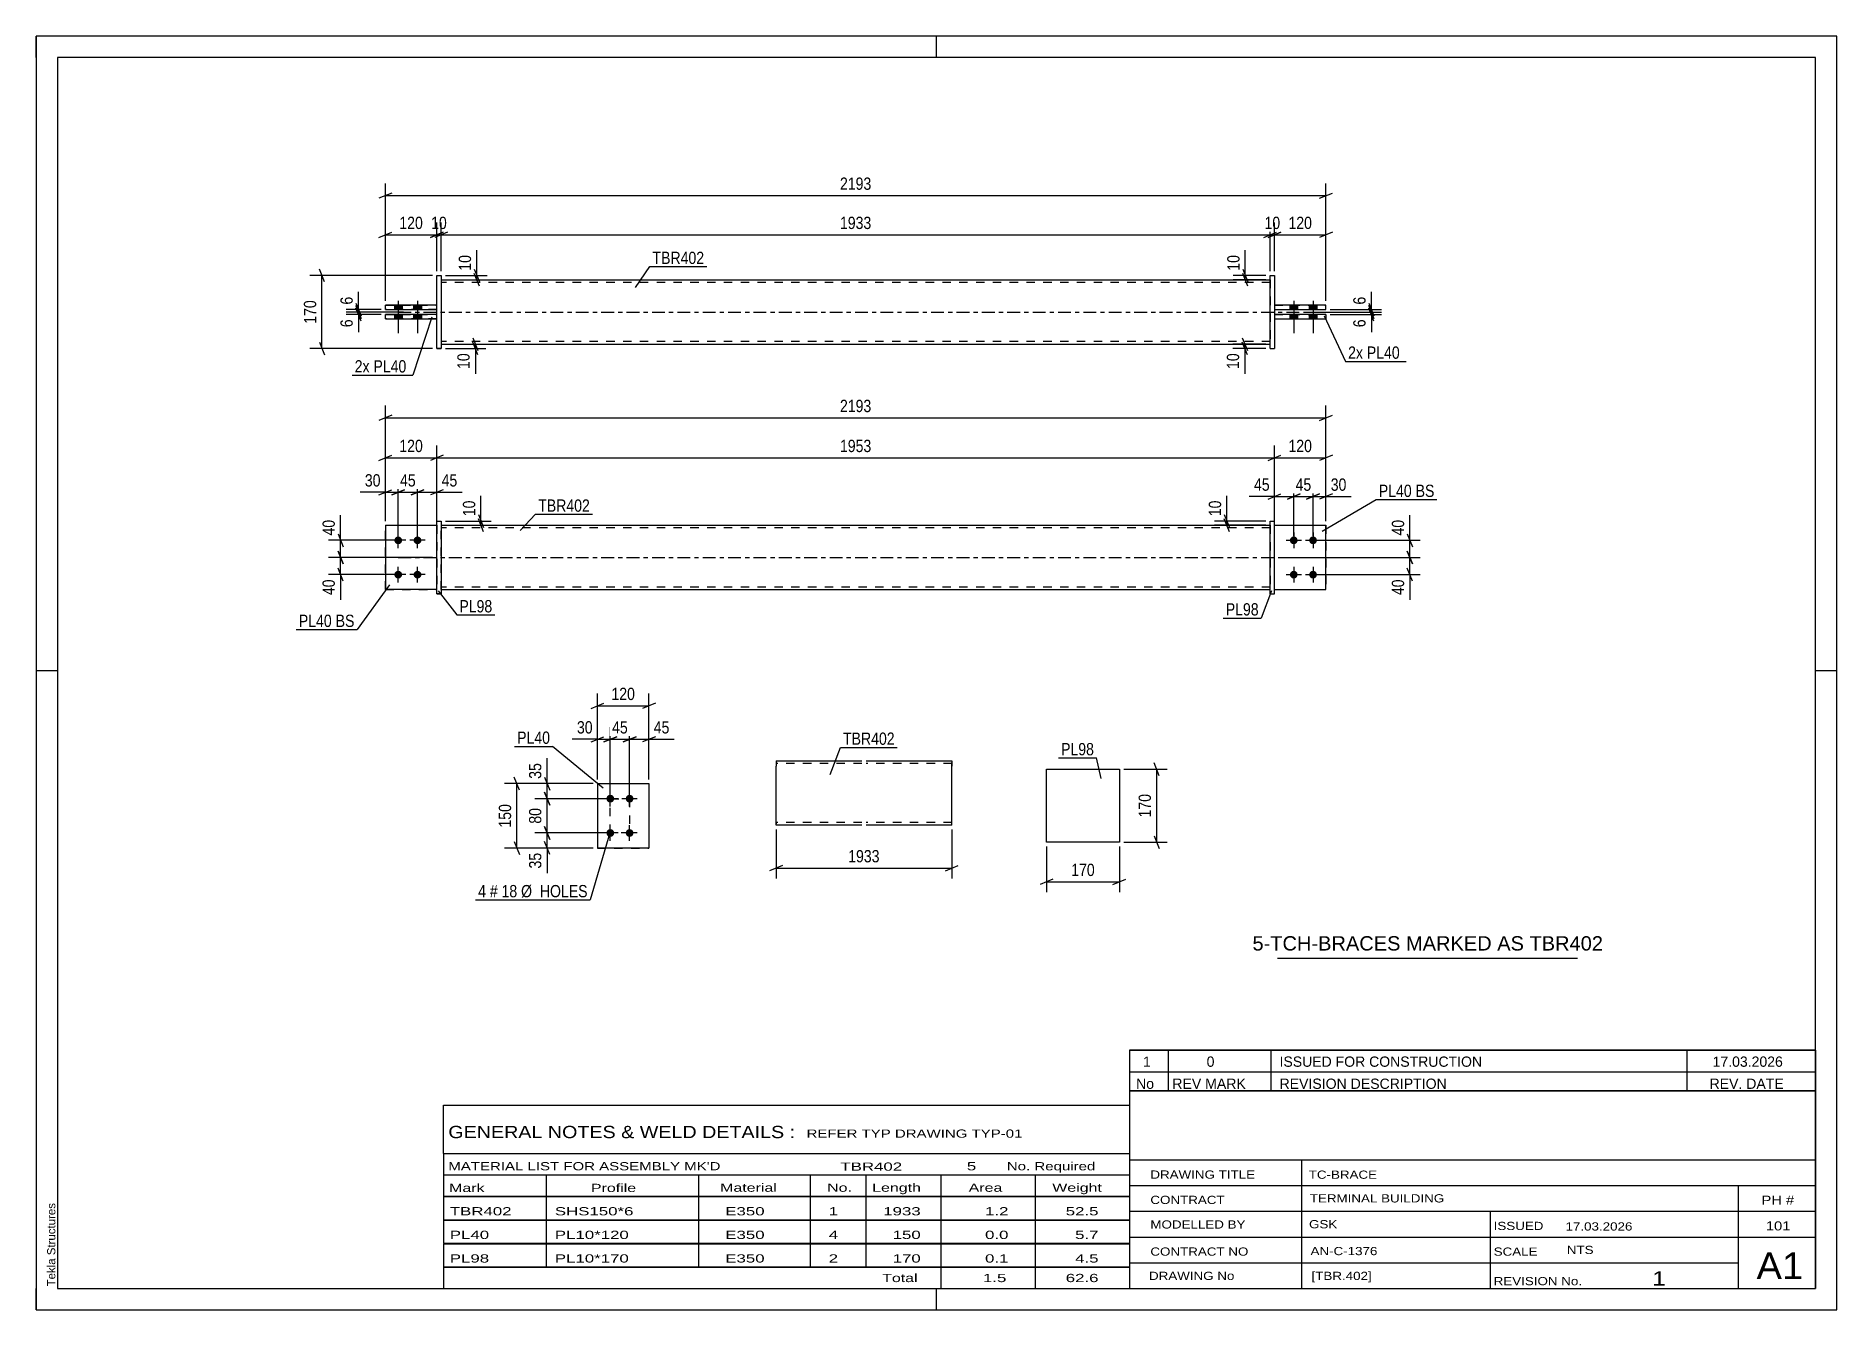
# Paper-space layout 'Layout1' of a CAD drawing. Header units: millimetres. Extents: x 0 to 420, y 0 to 297.
# The model-space entities are those that its viewports show. They can reach past a viewport. Long polylines and large blocks are cut down to what shows.
import ezdxf

# ---------------------------------------------------------------- set-up
doc = ezdxf.new("R2010")
doc.units = ezdxf.units.MM
doc.linetypes.add('DXK_LINE_DOT2', pattern=[3.9198, 1.9599, -1.9599])
doc.linetypes.add('DXK_LINE_DOT3', pattern=[5.9187, 2.979, -0.9799, 0.9799, -0.9799])
doc.layers.add('Viewport layer', color=7, linetype='Continuous', plot=False)
doc.styles.add('Arial', font='ARIAL.TTF', dxfattribs={"height": 0.2})
doc.styles.add('Arial Narrow', font='ARIALN.TTF', dxfattribs={"height": 0.2})

# ---------------------------------------------------------------- blocks, each defined once
blk = doc.blocks.new('Unknown-580606885-1163')
at = {"color": 5, "linetype": 'Continuous'}
for p, q in [((420, 297), (0, 297)), ((0, 297), (0, 0)), ((0, 292), (0, 297)), ((210, 292), (210, 297)), ((420, 0), (420, 297)), ((415, 292), (5, 292)), ((5, 292), (5, 5)), ((415, 5), (415, 292)), ((5, 149), (0, 149)), ((420, 149), (415, 149)), ((0, 0), (0, 5)), ((5, 5), (415, 5)), ((210, 0), (210, 5)), ((0, 0), (420, 0))]:
    blk.add_line(p, q, dxfattribs=at)
at = {"color": 174, "linetype": 'Continuous', "style": 'Arial'}
blk.add_text('Tekla Structures', height=1.9102, rotation=90, dxfattribs=at).set_placement((4.5, 5.5))
blk = doc.blocks.new('Bolt-580606885-1761 - 1738')
at = {"linetype": 'Continuous'}
for points in [[(293.32, 180.33), (293.51, 180.31), (293.68, 180.25), (293.85, 180.15), (293.99, 180.03), (294.1, 179.88), (294.17, 179.7), (294.21, 179.52), (294.21, 179.33), (294.17, 179.15), (294.1, 178.98), (293.99, 178.82), (293.85, 178.7), (293.68, 178.6), (293.51, 178.55), (293.32, 178.53), (293.13, 178.55), (292.95, 178.6), (292.79, 178.7), (292.65, 178.82), (292.54, 178.98), (292.46, 179.15), (292.42, 179.33), (292.42, 179.52), (292.46, 179.7), (292.54, 179.88), (292.65, 180.03), (292.79, 180.15), (292.95, 180.25), (293.13, 180.31)], [(297.82, 180.33), (298.01, 180.31), (298.18, 180.25), (298.35, 180.15), (298.49, 180.03), (298.6, 179.88), (298.67, 179.7), (298.71, 179.52), (298.71, 179.33), (298.67, 179.15), (298.6, 178.98), (298.49, 178.82), (298.35, 178.7), (298.18, 178.6), (298.01, 178.55), (297.82, 178.53), (297.63, 178.55), (297.45, 178.6), (297.29, 178.7), (297.15, 178.82), (297.04, 178.98), (296.96, 179.15), (296.92, 179.33), (296.92, 179.52), (296.96, 179.7), (297.04, 179.88), (297.15, 180.03), (297.29, 180.15), (297.45, 180.25), (297.63, 180.31)], [(293.32, 172.33), (293.51, 172.31), (293.68, 172.25), (293.85, 172.15), (293.99, 172.03), (294.1, 171.88), (294.17, 171.7), (294.21, 171.52), (294.21, 171.33), (294.17, 171.15), (294.1, 170.98), (293.99, 170.82), (293.85, 170.7), (293.68, 170.6), (293.51, 170.55), (293.32, 170.53), (293.13, 170.55), (292.95, 170.6), (292.79, 170.7), (292.65, 170.82), (292.54, 170.98), (292.46, 171.15), (292.42, 171.33), (292.42, 171.52), (292.46, 171.7), (292.54, 171.88), (292.65, 172.03), (292.79, 172.15), (292.95, 172.25), (293.13, 172.31)], [(297.82, 172.33), (298.01, 172.31), (298.18, 172.25), (298.35, 172.15), (298.49, 172.03), (298.6, 171.88), (298.67, 171.7), (298.71, 171.52), (298.71, 171.33), (298.67, 171.15), (298.6, 170.98), (298.49, 170.82), (298.35, 170.7), (298.18, 170.6), (298.01, 170.55), (297.82, 170.53), (297.63, 170.55), (297.45, 170.6), (297.29, 170.7), (297.15, 170.82), (297.04, 170.98), (296.96, 171.15), (296.92, 171.33), (296.92, 171.52), (296.96, 171.7), (297.04, 171.88), (297.15, 172.03), (297.29, 172.15), (297.45, 172.25), (297.63, 172.31)]]:
    blk.add_hatch(color=1, dxfattribs=at).paths.add_polyline_path(points)
at = {"color": 1, "linetype": 'Continuous'}
for p, q in [((293.32, 181.23), (293.32, 177.63)), ((297.82, 181.23), (297.82, 177.63)), ((291.52, 179.43), (295.12, 179.43)), ((296.02, 179.43), (299.62, 179.43)), ((293.32, 173.23), (293.32, 169.63)), ((297.82, 173.23), (297.82, 169.63)), ((291.52, 171.43), (295.12, 171.43)), ((296.02, 171.43), (299.62, 171.43))]:
    blk.add_line(p, q, dxfattribs=at)
blk = doc.blocks.new('Part-580606885-1755 - 1738')
at = {"color": 2, "linetype": 'Continuous'}
for p, q in [((287.82, 183.93), (288.82, 183.93)), ((287.82, 166.93), (287.82, 183.93)), ((288.82, 166.93), (288.82, 183.93)), ((287.82, 166.93), (287.82, 166.93)), ((287.82, 166.93), (288.82, 166.93))]:
    blk.add_line(p, q, dxfattribs=at)
at = {"color": 7, "linetype": 'DXK_LINE_DOT2'}
for p, q in [((287.82, 183.93), (288.82, 183.93)), ((287.82, 166.93), (288.82, 166.93))]:
    blk.add_line(p, q, dxfattribs=at)
blk = doc.blocks.new('Part-580606885-1768 - 1738')
at = {"color": 2, "linetype": 'Continuous'}
for p, q in [((81.47, 182.93), (93.47, 182.93)), ((81.47, 182.93), (81.47, 167.93)), ((93.47, 167.93), (81.47, 167.93)), ((81.47, 167.93), (81.47, 167.93))]:
    blk.add_line(p, q, dxfattribs=at)
at = {"color": 7, "linetype": 'DXK_LINE_DOT2'}
for p, q in [((81.47, 182.93), (93.47, 182.93)), ((93.47, 182.93), (93.47, 182.93)), ((93.47, 182.93), (93.47, 167.93)), ((81.47, 167.93), (93.47, 167.93)), ((81.47, 167.93), (81.47, 167.93))]:
    blk.add_line(p, q, dxfattribs=at)
blk = doc.blocks.new('Part-580606885-1760 - 1738')
at = {"color": 2, "linetype": 'Continuous'}
for p, q in [((94.47, 182.93), (287.82, 182.93)), ((94.47, 167.93), (287.82, 167.93))]:
    blk.add_line(p, q, dxfattribs=at)
at = {"color": 7, "linetype": 'DXK_LINE_DOT2'}
for p, q in [((94.47, 167.93), (94.47, 182.93)), ((287.82, 182.33), (94.47, 182.33)), ((287.82, 182.93), (287.82, 167.93)), ((287.82, 168.53), (94.47, 168.53))]:
    blk.add_line(p, q, dxfattribs=at)
at = {"color": 7, "linetype": 'DXK_LINE_DOT3'}
blk.add_line((84.47, 175.43), (297.82, 175.43), dxfattribs=at)
blk = doc.blocks.new('Bolt-580606885-1762 - 1738')
at = {"linetype": 'Continuous'}
for points in [[(84.47, 178.53), (84.28, 178.55), (84.1, 178.6), (83.94, 178.7), (83.8, 178.82), (83.69, 178.98), (83.61, 179.15), (83.57, 179.33), (83.57, 179.52), (83.61, 179.7), (83.69, 179.88), (83.8, 180.03), (83.94, 180.15), (84.1, 180.25), (84.28, 180.31), (84.47, 180.33), (84.66, 180.31), (84.83, 180.25), (85, 180.15), (85.14, 180.03), (85.25, 179.88), (85.32, 179.7), (85.36, 179.52), (85.36, 179.33), (85.32, 179.15), (85.25, 178.98), (85.14, 178.82), (85, 178.7), (84.83, 178.6), (84.66, 178.55)], [(88.97, 178.53), (88.78, 178.55), (88.6, 178.6), (88.44, 178.7), (88.3, 178.82), (88.19, 178.98), (88.11, 179.15), (88.07, 179.33), (88.07, 179.52), (88.11, 179.7), (88.19, 179.88), (88.3, 180.03), (88.44, 180.15), (88.6, 180.25), (88.78, 180.31), (88.97, 180.33), (89.16, 180.31), (89.33, 180.25), (89.5, 180.15), (89.64, 180.03), (89.75, 179.88), (89.82, 179.7), (89.86, 179.52), (89.86, 179.33), (89.82, 179.15), (89.75, 178.98), (89.64, 178.82), (89.5, 178.7), (89.33, 178.6), (89.16, 178.55)], [(84.47, 170.53), (84.28, 170.55), (84.1, 170.6), (83.94, 170.7), (83.8, 170.82), (83.69, 170.98), (83.61, 171.15), (83.57, 171.33), (83.57, 171.52), (83.61, 171.7), (83.69, 171.88), (83.8, 172.03), (83.94, 172.15), (84.1, 172.25), (84.28, 172.31), (84.47, 172.33), (84.66, 172.31), (84.83, 172.25), (85, 172.15), (85.14, 172.03), (85.25, 171.88), (85.32, 171.7), (85.36, 171.52), (85.36, 171.33), (85.32, 171.15), (85.25, 170.98), (85.14, 170.82), (85, 170.7), (84.83, 170.6), (84.66, 170.55)], [(88.97, 170.53), (88.78, 170.55), (88.6, 170.6), (88.44, 170.7), (88.3, 170.82), (88.19, 170.98), (88.11, 171.15), (88.07, 171.33), (88.07, 171.52), (88.11, 171.7), (88.19, 171.88), (88.3, 172.03), (88.44, 172.15), (88.6, 172.25), (88.78, 172.31), (88.97, 172.33), (89.16, 172.31), (89.33, 172.25), (89.5, 172.15), (89.64, 172.03), (89.75, 171.88), (89.82, 171.7), (89.86, 171.52), (89.86, 171.33), (89.82, 171.15), (89.75, 170.98), (89.64, 170.82), (89.5, 170.7), (89.33, 170.6), (89.16, 170.55)]]:
    blk.add_hatch(color=1, dxfattribs=at).paths.add_polyline_path(points)
at = {"color": 1, "linetype": 'Continuous'}
for p, q in [((84.47, 177.63), (84.47, 181.23)), ((88.97, 177.63), (88.97, 181.23)), ((86.27, 179.43), (82.67, 179.43)), ((90.77, 179.43), (87.17, 179.43)), ((84.47, 169.63), (84.47, 173.23)), ((88.97, 169.63), (88.97, 173.23)), ((86.27, 171.43), (82.67, 171.43)), ((90.77, 171.43), (87.17, 171.43))]:
    blk.add_line(p, q, dxfattribs=at)
blk = doc.blocks.new('Part-580606885-1773 - 1738')
at = {"color": 7, "linetype": 'DXK_LINE_DOT2'}
for p, q in [((81.47, 182.93), (93.47, 182.93)), ((81.47, 182.93), (93.47, 182.93)), ((81.47, 167.93), (81.47, 182.93)), ((93.47, 182.93), (93.47, 182.93)), ((93.47, 182.93), (93.47, 167.93)), ((81.47, 167.93), (93.47, 167.93)), ((93.47, 167.93), (81.47, 167.93)), ((81.47, 167.93), (81.47, 167.93))]:
    blk.add_line(p, q, dxfattribs=at)
blk = doc.blocks.new('Part-580606885-1778 - 1738')
at = {"color": 2, "linetype": 'Continuous'}
for p, q in [((93.47, 183.93), (94.47, 183.93)), ((93.47, 166.93), (93.47, 183.93)), ((94.47, 183.93), (94.47, 183.93)), ((94.47, 183.93), (94.47, 166.93)), ((93.47, 166.93), (94.47, 166.93))]:
    blk.add_line(p, q, dxfattribs=at)
at = {"color": 7, "linetype": 'DXK_LINE_DOT2'}
for p, q in [((93.47, 183.93), (94.47, 183.93)), ((94.47, 166.93), (93.47, 166.93)), ((93.47, 166.93), (93.47, 166.93)), ((94.47, 166.93), (94.47, 166.93))]:
    blk.add_line(p, q, dxfattribs=at)
blk = doc.blocks.new('Part-580606885-1783 - 1738')
at = {"color": 2, "linetype": 'Continuous'}
for p, q in [((288.82, 182.93), (300.82, 182.93)), ((300.82, 182.93), (300.82, 182.93)), ((300.82, 167.93), (300.82, 182.93)), ((288.82, 167.93), (300.82, 167.93))]:
    blk.add_line(p, q, dxfattribs=at)
at = {"color": 7, "linetype": 'DXK_LINE_DOT2'}
for p, q in [((288.82, 182.93), (300.82, 182.93)), ((288.82, 167.93), (288.82, 182.93)), ((288.82, 167.93), (288.82, 167.93)), ((288.82, 167.93), (300.82, 167.93))]:
    blk.add_line(p, q, dxfattribs=at)
blk = doc.blocks.new('Part-580606885-1788 - 1738')
at = {"color": 7, "linetype": 'DXK_LINE_DOT2'}
for p, q in [((288.82, 182.93), (300.82, 182.93)), ((288.82, 167.93), (288.82, 182.93)), ((288.82, 182.93), (300.82, 182.93)), ((300.82, 182.93), (300.82, 182.93)), ((300.82, 182.93), (300.82, 167.93)), ((288.82, 167.93), (288.82, 167.93)), ((288.82, 167.93), (300.82, 167.93)), ((288.82, 167.93), (300.82, 167.93))]:
    blk.add_line(p, q, dxfattribs=at)
blk = doc.blocks.new('Part-580606885-1431 - 1390')
at = {"color": 2, "linetype": 'Continuous'}
for p, q in [((287.82, 241.16), (287.82, 241.16)), ((287.82, 224.16), (287.82, 241.16)), ((287.82, 241.16), (288.82, 241.16)), ((288.82, 241.16), (288.82, 241.16)), ((288.82, 241.16), (288.82, 224.16)), ((287.82, 224.16), (288.82, 224.16)), ((287.82, 224.16), (287.82, 224.16)), ((288.82, 224.16), (288.82, 224.16))]:
    blk.add_line(p, q, dxfattribs=at)
at = {"color": 7, "linetype": 'DXK_LINE_DOT2'}
for p, q in [((287.82, 241.16), (288.82, 241.16)), ((287.82, 224.16), (288.82, 224.16)), ((288.82, 224.16), (288.82, 224.16))]:
    blk.add_line(p, q, dxfattribs=at)
blk = doc.blocks.new('Part-580606885-1451 - 1390')
at = {"color": 2, "linetype": 'Continuous'}
for p, q in [((93.47, 234.26), (81.47, 234.26)), ((81.47, 233.26), (81.47, 234.26)), ((81.47, 233.26), (93.47, 233.26)), ((81.47, 233.26), (81.47, 233.26))]:
    blk.add_line(p, q, dxfattribs=at)
at = {"color": 7, "linetype": 'DXK_LINE_DOT2'}
for p, q in [((81.47, 234.26), (93.47, 234.26)), ((93.47, 233.26), (81.47, 233.26)), ((93.47, 233.26), (93.47, 234.26))]:
    blk.add_line(p, q, dxfattribs=at)
blk = doc.blocks.new('Bolt-580606885-1403 - 1390')
at = {"linetype": 'Continuous'}
for points in [[(83.57, 233.26), (85.37, 233.26), (85.37, 234.26), (83.57, 234.26)], [(83.57, 233.26), (85.37, 233.26), (85.37, 234.26), (83.57, 234.26)], [(83.57, 231.06), (85.37, 231.06), (85.37, 232.06), (83.57, 232.06)], [(83.57, 231.06), (85.37, 231.06), (85.37, 232.06), (83.57, 232.06)], [(88.07, 233.26), (89.87, 233.26), (89.87, 234.26), (88.07, 234.26)], [(88.07, 233.26), (89.87, 233.26), (89.87, 234.26), (88.07, 234.26)], [(88.07, 231.06), (89.87, 231.06), (89.87, 232.06), (88.07, 232.06)], [(88.07, 231.06), (89.87, 231.06), (89.87, 232.06), (88.07, 232.06)]]:
    blk.add_hatch(color=1, dxfattribs=at).paths.add_polyline_path(points)
at = {"color": 1, "linetype": 'Continuous'}
for p, q in [((84.47, 235.26), (84.47, 227.76)), ((84.47, 235.26), (84.47, 227.76)), ((88.97, 235.26), (88.97, 227.76)), ((88.97, 235.26), (88.97, 227.76)), ((83.57, 234.26), (83.57, 233.26)), ((83.57, 234.26), (83.57, 233.26)), ((83.57, 232.06), (83.57, 231.06)), ((83.57, 232.06), (83.57, 231.06)), ((85.37, 234.26), (85.37, 233.26)), ((85.37, 234.26), (85.37, 233.26)), ((85.37, 232.06), (85.37, 231.06)), ((85.37, 232.06), (85.37, 231.06)), ((88.07, 234.26), (88.07, 233.26)), ((88.07, 234.26), (88.07, 233.26)), ((88.07, 232.06), (88.07, 231.06)), ((88.07, 232.06), (88.07, 231.06)), ((89.87, 234.26), (89.87, 233.26)), ((89.87, 234.26), (89.87, 233.26)), ((89.87, 232.06), (89.87, 231.06)), ((89.87, 232.06), (89.87, 231.06))]:
    blk.add_line(p, q, dxfattribs=at)
blk = doc.blocks.new('Bolt-580606885-1404 - 1390')
at = {"linetype": 'Continuous'}
for points in [[(294.22, 234.26), (292.42, 234.26), (292.42, 233.26), (294.22, 233.26)], [(294.22, 234.26), (292.42, 234.26), (292.42, 233.26), (294.22, 233.26)], [(294.22, 232.06), (292.42, 232.06), (292.42, 231.06), (294.22, 231.06)], [(294.22, 232.06), (292.42, 232.06), (292.42, 231.06), (294.22, 231.06)], [(298.72, 234.26), (296.92, 234.26), (296.92, 233.26), (298.72, 233.26)], [(298.72, 234.26), (296.92, 234.26), (296.92, 233.26), (298.72, 233.26)], [(298.72, 232.06), (296.92, 232.06), (296.92, 231.06), (298.72, 231.06)], [(298.72, 232.06), (296.92, 232.06), (296.92, 231.06), (298.72, 231.06)]]:
    blk.add_hatch(color=1, dxfattribs=at).paths.add_polyline_path(points)
at = {"color": 1, "linetype": 'Continuous'}
for p, q in [((293.32, 235.26), (293.32, 227.76)), ((293.32, 235.26), (293.32, 227.76)), ((297.82, 235.26), (297.82, 227.76)), ((297.82, 235.26), (297.82, 227.76)), ((292.42, 234.26), (292.42, 233.26)), ((292.42, 234.26), (292.42, 233.26)), ((292.42, 232.06), (292.42, 231.06)), ((292.42, 232.06), (292.42, 231.06)), ((294.22, 234.26), (294.22, 233.26)), ((294.22, 234.26), (294.22, 233.26)), ((294.22, 232.06), (294.22, 231.06)), ((294.22, 232.06), (294.22, 231.06)), ((296.92, 234.26), (296.92, 233.26)), ((296.92, 234.26), (296.92, 233.26)), ((296.92, 232.06), (296.92, 231.06)), ((296.92, 232.06), (296.92, 231.06)), ((298.72, 234.26), (298.72, 233.26)), ((298.72, 234.26), (298.72, 233.26)), ((298.72, 232.06), (298.72, 231.06)), ((298.72, 232.06), (298.72, 231.06))]:
    blk.add_line(p, q, dxfattribs=at)
blk = doc.blocks.new('Part-580606885-1446 - 1390')
at = {"color": 2, "linetype": 'Continuous'}
for p, q in [((93.47, 232.06), (81.47, 232.06)), ((81.47, 231.06), (81.47, 232.06)), ((81.47, 231.06), (93.47, 231.06)), ((81.47, 231.06), (81.47, 231.06))]:
    blk.add_line(p, q, dxfattribs=at)
at = {"color": 7, "linetype": 'DXK_LINE_DOT2'}
for p, q in [((81.47, 232.06), (93.47, 232.06)), ((93.47, 231.06), (81.47, 231.06)), ((93.47, 231.06), (93.47, 232.06))]:
    blk.add_line(p, q, dxfattribs=at)
blk = doc.blocks.new('Part-580606885-1430 - 1390')
at = {"color": 2, "linetype": 'Continuous'}
for p, q in [((94.47, 240.16), (287.82, 240.16)), ((94.47, 225.16), (287.82, 225.16))]:
    blk.add_line(p, q, dxfattribs=at)
at = {"color": 7, "linetype": 'DXK_LINE_DOT2'}
for p, q in [((94.47, 240.16), (94.47, 225.16)), ((287.82, 239.56), (94.47, 239.56)), ((287.82, 240.16), (287.82, 225.16)), ((287.82, 225.76), (94.47, 225.76))]:
    blk.add_line(p, q, dxfattribs=at)
at = {"color": 7, "linetype": 'DXK_LINE_DOT3'}
blk.add_line((84.47, 232.66), (297.82, 232.66), dxfattribs=at)
blk = doc.blocks.new('Part-580606885-1452 - 1390')
at = {"color": 2, "linetype": 'Continuous'}
for p, q in [((93.47, 241.16), (94.47, 241.16)), ((93.47, 224.16), (93.47, 241.16)), ((94.47, 241.16), (94.47, 241.16)), ((94.47, 241.16), (94.47, 224.16)), ((94.47, 224.16), (93.47, 224.16)), ((93.47, 224.16), (93.47, 224.16))]:
    blk.add_line(p, q, dxfattribs=at)
at = {"color": 7, "linetype": 'DXK_LINE_DOT2'}
for p, q in [((93.47, 241.16), (94.47, 241.16)), ((93.47, 224.16), (94.47, 224.16)), ((93.47, 224.16), (93.47, 224.16))]:
    blk.add_line(p, q, dxfattribs=at)
blk = doc.blocks.new('Part-580606885-1457 - 1390')
at = {"color": 2, "linetype": 'Continuous'}
for p, q in [((300.82, 232.06), (288.82, 232.06)), ((288.82, 231.06), (300.82, 231.06)), ((300.82, 232.06), (300.82, 231.06))]:
    blk.add_line(p, q, dxfattribs=at)
at = {"color": 7, "linetype": 'DXK_LINE_DOT2'}
for p, q in [((288.82, 232.06), (288.82, 231.06)), ((288.82, 232.06), (300.82, 232.06)), ((288.82, 231.06), (300.82, 231.06))]:
    blk.add_line(p, q, dxfattribs=at)
blk = doc.blocks.new('Part-580606885-1462 - 1390')
at = {"color": 2, "linetype": 'Continuous'}
for p, q in [((300.82, 234.26), (288.82, 234.26)), ((288.82, 233.26), (300.82, 233.26)), ((300.82, 233.26), (300.82, 234.26))]:
    blk.add_line(p, q, dxfattribs=at)
at = {"color": 7, "linetype": 'DXK_LINE_DOT2'}
for p, q in [((288.82, 234.26), (288.82, 233.26)), ((288.82, 234.26), (300.82, 234.26)), ((288.82, 233.26), (300.82, 233.26))]:
    blk.add_line(p, q, dxfattribs=at)
blk = doc.blocks.new('Part-580606885-2117 - 2110')
at = {"color": 2, "linetype": 'Continuous'}
for p, q in [((130.93, 122.7), (142.93, 122.7)), ((130.93, 122.7), (130.93, 107.7)), ((142.93, 122.7), (142.93, 122.7)), ((142.93, 122.7), (142.93, 107.7)), ((142.93, 107.7), (130.93, 107.7)), ((130.93, 107.7), (130.93, 107.7))]:
    blk.add_line(p, q, dxfattribs=at)
at = {"color": 7, "linetype": 'DXK_LINE_DOT2'}
for p, q in [((130.93, 122.7), (142.93, 122.7)), ((142.93, 122.7), (142.93, 122.7)), ((130.93, 107.7), (142.93, 107.7))]:
    blk.add_line(p, q, dxfattribs=at)
blk = doc.blocks.new('Bolt-580606885-2150 - 2110')
at = {"linetype": 'Continuous'}
for points in [[(133.93, 120.1), (134.12, 120.08), (134.3, 120.02), (134.46, 119.93), (134.6, 119.8), (134.71, 119.65), (134.79, 119.48), (134.83, 119.3), (134.83, 119.11), (134.79, 118.92), (134.71, 118.75), (134.6, 118.6), (134.46, 118.47), (134.3, 118.38), (134.12, 118.32), (133.93, 118.3), (133.74, 118.32), (133.57, 118.38), (133.4, 118.47), (133.26, 118.6), (133.15, 118.75), (133.08, 118.92), (133.04, 119.11), (133.04, 119.3), (133.08, 119.48), (133.15, 119.65), (133.26, 119.8), (133.4, 119.93), (133.57, 120.02), (133.74, 120.08)], [(138.43, 120.1), (138.62, 120.08), (138.8, 120.02), (138.96, 119.93), (139.1, 119.8), (139.21, 119.65), (139.29, 119.48), (139.33, 119.3), (139.33, 119.11), (139.29, 118.92), (139.21, 118.75), (139.1, 118.6), (138.96, 118.47), (138.8, 118.38), (138.62, 118.32), (138.43, 118.3), (138.24, 118.32), (138.07, 118.38), (137.9, 118.47), (137.76, 118.6), (137.65, 118.75), (137.58, 118.92), (137.54, 119.11), (137.54, 119.3), (137.58, 119.48), (137.65, 119.65), (137.76, 119.8), (137.9, 119.93), (138.07, 120.02), (138.24, 120.08)], [(133.93, 112.1), (134.12, 112.08), (134.3, 112.02), (134.46, 111.93), (134.6, 111.8), (134.71, 111.65), (134.79, 111.48), (134.83, 111.3), (134.83, 111.11), (134.79, 110.92), (134.71, 110.75), (134.6, 110.6), (134.46, 110.47), (134.3, 110.38), (134.12, 110.32), (133.93, 110.3), (133.74, 110.32), (133.57, 110.38), (133.4, 110.47), (133.26, 110.6), (133.15, 110.75), (133.08, 110.92), (133.04, 111.11), (133.04, 111.3), (133.08, 111.48), (133.15, 111.65), (133.26, 111.8), (133.4, 111.93), (133.57, 112.02), (133.74, 112.08)], [(138.43, 112.1), (138.62, 112.08), (138.8, 112.02), (138.96, 111.93), (139.1, 111.8), (139.21, 111.65), (139.29, 111.48), (139.33, 111.3), (139.33, 111.11), (139.29, 110.92), (139.21, 110.75), (139.1, 110.6), (138.96, 110.47), (138.8, 110.38), (138.62, 110.32), (138.43, 110.3), (138.24, 110.32), (138.07, 110.38), (137.9, 110.47), (137.76, 110.6), (137.65, 110.75), (137.58, 110.92), (137.54, 111.11), (137.54, 111.3), (137.58, 111.48), (137.65, 111.65), (137.76, 111.8), (137.9, 111.93), (138.07, 112.02), (138.24, 112.08)]]:
    blk.add_hatch(color=1, dxfattribs=at).paths.add_polyline_path(points)
at = {"color": 1, "linetype": 'Continuous'}
for p, q in [((135.73, 119.2), (132.13, 119.2)), ((133.93, 117.4), (133.93, 121)), ((140.23, 119.2), (136.63, 119.2)), ((138.43, 117.4), (138.43, 121)), ((135.73, 111.2), (132.13, 111.2)), ((133.93, 109.4), (133.93, 113)), ((140.23, 111.2), (136.63, 111.2)), ((138.43, 109.4), (138.43, 113))]:
    blk.add_line(p, q, dxfattribs=at)
blk = doc.blocks.new('Part-580606885-2280 - 2274')
at = {"color": 2, "linetype": 'Continuous'}
for p, q in [((235.66, 109.06), (235.66, 126.06)), ((235.66, 126.06), (252.66, 126.06)), ((252.66, 126.06), (252.66, 109.06)), ((252.66, 109.06), (235.66, 109.06))]:
    blk.add_line(p, q, dxfattribs=at)
blk = doc.blocks.new('Part-580606885-2305 - 2299')
at = {"color": 2, "linetype": 'Continuous'}
for p, q in [((172.57, 128.01), (172.57, 126.81)), ((172.57, 128.01), (192.57, 128.01)), ((172.57, 113.75), (172.57, 126.81)), ((193.57, 128.01), (213.57, 128.01)), ((213.57, 128.01), (213.57, 127.92)), ((213.57, 127.92), (213.57, 126.81)), ((213.57, 113.01), (213.57, 126.81)), ((172.57, 113.1), (172.57, 113.75)), ((172.57, 113.01), (172.57, 113.1)), ((192.57, 113.01), (172.57, 113.01)), ((213.57, 113.01), (193.57, 113.01))]:
    blk.add_line(p, q, dxfattribs=at)
at = {"color": 7, "linetype": 'DXK_LINE_DOT2'}
for p, q in [((192.57, 127.41), (172.57, 127.41)), ((213.57, 127.41), (193.57, 127.41)), ((213.57, 126.81), (213.57, 127.66)), ((172.57, 113.75), (172.57, 113.36)), ((172.57, 113.61), (172.57, 113.65)), ((192.57, 113.61), (172.57, 113.61)), ((213.57, 113.61), (193.57, 113.61)), ((213.57, 113.61), (213.57, 113.65))]:
    blk.add_line(p, q, dxfattribs=at)
blk = doc.blocks.new('Rectangle-580606885-2260 - 2110')
at = {"color": 1, "linetype": 'DXK_LINE_DOT2'}
blk.add_lwpolyline([(133.93, 119.2), (138.43, 119.2), (138.43, 111.2), (133.93, 111.2), (133.93, 119.2)], close=True, dxfattribs=at)
blk = doc.blocks.new('StraightDimension-580606885-1864 - 1738')
at = {"color": 7, "linetype": 'Continuous'}
for p, q in [((70.43, 180.93), (71.63, 177.93)), ((83.47, 179.43), (68.18, 179.43)), ((71.63, 173.93), (70.43, 176.93)), ((71.03, 175.43), (71.03, 179.43)), ((92.47, 175.43), (68.18, 175.43))]:
    blk.add_line(p, q, dxfattribs=at)
at = {"color": 0}
blk.add_wipeout([(70.28, 184.81), (66.08, 184.81), (66.08, 179.95), (70.28, 179.95)], dxfattribs=at)
at = {"color": 7, "linetype": 'Continuous'}
blk.add_line((71.03, 179.43), (71.03, 185.33), dxfattribs=at)
blk.add_line((71.03, 179.43), (71.03, 185.33), dxfattribs=at)
at = {"color": 3, "style": 'Arial Narrow'}
blk.add_text('40', height=2.863, rotation=90.0002, dxfattribs=at).set_placement((69.68, 180.55))
blk = doc.blocks.new('StraightDimension-580606885-1951 - 1738')
at = {"color": 7, "linetype": 'Continuous'}
for p, q in [((81.47, 183.93), (81.47, 210.83)), ((300.82, 183.93), (300.82, 210.83)), ((82.97, 208.58), (79.97, 207.38)), ((81.47, 207.98), (300.82, 207.98)), ((299.32, 207.38), (302.32, 208.58))]:
    blk.add_line(p, q, dxfattribs=at)
at = {"color": 0}
blk.add_wipeout([(195.4, 208.73), (195.4, 212.93), (186.89, 212.93), (186.89, 208.73)], dxfattribs=at)
at = {"color": 3, "style": 'Arial Narrow'}
blk.add_text('2193', height=2.863, dxfattribs=at).set_placement((187.49, 209.33))
blk = doc.blocks.new('StraightDimension-580606885-1838 - 1738')
at = {"color": 7, "linetype": 'Continuous'}
for p, q in [((88.97, 180.43), (88.97, 193.48)), ((93.47, 183.93), (93.47, 193.48)), ((87.47, 190.03), (90.47, 191.23)), ((88.97, 190.63), (93.47, 190.63)), ((94.97, 191.23), (91.97, 190.03))]:
    blk.add_line(p, q, dxfattribs=at)
at = {"color": 0}
blk.add_wipeout([(98.85, 191.38), (98.85, 195.58), (93.99, 195.58), (93.99, 191.38)], dxfattribs=at)
at = {"color": 7, "linetype": 'Continuous'}
blk.add_line((93.47, 190.63), (99.38, 190.63), dxfattribs=at)
blk.add_line((93.47, 190.63), (99.38, 190.63), dxfattribs=at)
at = {"color": 3, "style": 'Arial Narrow'}
blk.add_text('45', height=2.863, dxfattribs=at).set_placement((94.59, 191.98))
blk = doc.blocks.new('StraightDimension-580606885-1790 - 1738')
at = {"color": 7, "linetype": 'Continuous'}
for p, q in [((277.12, 185.43), (278.32, 182.43)), ((286.82, 183.93), (274.87, 183.93)), ((286.82, 182.93), (274.87, 182.93)), ((278.32, 181.43), (277.12, 184.43)), ((277.72, 182.93), (277.72, 183.93))]:
    blk.add_line(p, q, dxfattribs=at)
at = {"color": 0}
blk.add_wipeout([(276.97, 189.31), (272.77, 189.31), (272.77, 184.45), (276.97, 184.45)], dxfattribs=at)
at = {"color": 7, "linetype": 'Continuous'}
blk.add_line((277.72, 183.93), (277.72, 189.83), dxfattribs=at)
blk.add_line((277.72, 183.93), (277.72, 189.83), dxfattribs=at)
at = {"color": 3, "style": 'Arial Narrow'}
blk.add_text('10', height=2.863, rotation=90.0002, dxfattribs=at).set_placement((276.37, 185.05))
blk = doc.blocks.new('StraightDimension-580606885-1799 - 1738')
at = {"color": 7, "linetype": 'Continuous'}
for p, q in [((103.17, 185.43), (104.37, 182.43)), ((95.47, 183.93), (106.17, 183.93)), ((95.47, 182.93), (106.17, 182.93)), ((104.37, 181.43), (103.17, 184.43)), ((103.77, 182.93), (103.77, 183.93))]:
    blk.add_line(p, q, dxfattribs=at)
at = {"color": 0}
blk.add_wipeout([(103.02, 189.31), (98.82, 189.31), (98.82, 184.45), (103.02, 184.45)], dxfattribs=at)
at = {"color": 7, "linetype": 'Continuous'}
blk.add_line((103.77, 183.93), (103.77, 189.83), dxfattribs=at)
blk.add_line((103.77, 183.93), (103.77, 189.83), dxfattribs=at)
at = {"color": 3, "style": 'Arial Narrow'}
blk.add_text('10', height=2.863, rotation=90.0002, dxfattribs=at).set_placement((102.42, 185.05))
blk = doc.blocks.new('StraightDimension-580606885-2000 - 1738')
at = {"color": 7, "linetype": 'Continuous'}
for p, q in [((296.32, 189.04), (299.32, 190.24)), ((297.82, 180.43), (297.82, 192.49)), ((297.82, 189.64), (300.82, 189.64)), ((302.32, 190.24), (299.32, 189.04)), ((300.82, 183.93), (300.82, 192.49))]:
    blk.add_line(p, q, dxfattribs=at)
at = {"color": 0}
blk.add_wipeout([(306.2, 190.39), (306.2, 194.59), (301.34, 194.59), (301.34, 190.39)], dxfattribs=at)
at = {"color": 7, "linetype": 'Continuous'}
blk.add_line((300.82, 189.64), (306.72, 189.64), dxfattribs=at)
blk.add_line((300.82, 189.64), (306.72, 189.64), dxfattribs=at)
at = {"color": 3, "style": 'Arial Narrow'}
blk.add_text('30', height=2.863, dxfattribs=at).set_placement((301.94, 190.99))
blk = doc.blocks.new('StraightDimension-580606885-1808 - 1738')
at = {"color": 7, "linetype": 'Continuous'}
for p, q in [((81.47, 183.93), (81.47, 193.48)), ((84.47, 180.43), (84.47, 193.48)), ((79.97, 190.03), (82.97, 191.23)), ((81.47, 190.63), (84.47, 190.63)), ((85.97, 191.23), (82.97, 190.03))]:
    blk.add_line(p, q, dxfattribs=at)
at = {"color": 0}
blk.add_wipeout([(80.94, 191.38), (80.94, 195.58), (76.09, 195.58), (76.09, 191.38)], dxfattribs=at)
at = {"color": 7, "linetype": 'Continuous'}
blk.add_line((81.47, 190.63), (75.56, 190.63), dxfattribs=at)
blk.add_line((81.47, 190.63), (75.56, 190.63), dxfattribs=at)
at = {"color": 3, "style": 'Arial Narrow'}
blk.add_text('30', height=2.863, dxfattribs=at).set_placement((76.69, 191.98))
blk = doc.blocks.new('StraightDimension-580606885-1825 - 1738')
at = {"color": 7, "linetype": 'Continuous'}
for p, q in [((84.47, 180.43), (84.47, 193.48)), ((88.97, 180.43), (88.97, 193.48)), ((82.97, 190.03), (85.97, 191.23)), ((84.47, 190.63), (88.97, 190.63)), ((90.47, 191.23), (87.47, 190.03))]:
    blk.add_line(p, q, dxfattribs=at)
at = {"color": 0}
blk.add_wipeout([(89.15, 191.38), (89.15, 195.58), (84.29, 195.58), (84.29, 191.38)], dxfattribs=at)
at = {"color": 3, "style": 'Arial Narrow'}
blk.add_text('45', height=2.863, dxfattribs=at).set_placement((84.89, 191.98))
blk = doc.blocks.new('StraightDimension-580606885-1855 - 1738')
at = {"color": 7, "linetype": 'Continuous'}
for p, q in [((70.43, 176.93), (71.63, 173.93)), ((92.47, 175.43), (68.18, 175.43)), ((71.63, 169.93), (70.43, 172.93)), ((71.03, 171.43), (71.03, 175.43)), ((83.47, 171.43), (68.18, 171.43))]:
    blk.add_line(p, q, dxfattribs=at)
at = {"color": 0}
blk.add_wipeout([(70.28, 170.9), (66.08, 170.9), (66.08, 166.05), (70.28, 166.05)], dxfattribs=at)
at = {"color": 7, "linetype": 'Continuous'}
blk.add_line((71.03, 171.43), (71.03, 165.52), dxfattribs=at)
blk.add_line((71.03, 171.43), (71.03, 165.52), dxfattribs=at)
at = {"color": 3, "style": 'Arial Narrow'}
blk.add_text('40', height=2.863, rotation=90.0002, dxfattribs=at).set_placement((69.68, 166.65))
blk = doc.blocks.new('StraightDimension-580606885-1874 - 1738')
at = {"color": 7, "linetype": 'Continuous'}
for p, q in [((79.97, 198.06), (82.97, 199.26)), ((81.47, 183.93), (81.47, 201.51)), ((81.47, 198.66), (93.47, 198.66)), ((94.97, 199.26), (91.97, 198.06)), ((93.47, 183.93), (93.47, 201.51))]:
    blk.add_line(p, q, dxfattribs=at)
at = {"color": 0}
blk.add_wipeout([(90.81, 199.41), (90.81, 203.61), (84.13, 203.61), (84.13, 199.41)], dxfattribs=at)
at = {"color": 3, "style": 'Arial Narrow'}
blk.add_text('120', height=2.863, dxfattribs=at).set_placement((84.73, 200.01))
blk = doc.blocks.new('StraightDimension-580606885-1893 - 1738')
at = {"color": 7, "linetype": 'Continuous'}
for p, q in [((94.97, 199.26), (91.97, 198.06)), ((93.47, 183.93), (93.47, 201.51)), ((93.47, 198.66), (288.82, 198.66)), ((287.32, 198.06), (290.32, 199.26)), ((288.82, 183.93), (288.82, 201.51))]:
    blk.add_line(p, q, dxfattribs=at)
at = {"color": 0}
blk.add_wipeout([(195.4, 199.41), (195.4, 203.61), (186.89, 203.61), (186.89, 199.41)], dxfattribs=at)
at = {"color": 3, "style": 'Arial Narrow'}
blk.add_text('1953', height=2.863, dxfattribs=at).set_placement((187.49, 200.01))
blk = doc.blocks.new('StraightDimension-580606885-1912 - 1738')
at = {"color": 7, "linetype": 'Continuous'}
for p, q in [((287.32, 198.06), (290.32, 199.26)), ((288.82, 183.93), (288.82, 201.51)), ((288.82, 198.66), (300.82, 198.66)), ((302.32, 199.26), (299.32, 198.06)), ((300.82, 183.93), (300.82, 201.51))]:
    blk.add_line(p, q, dxfattribs=at)
at = {"color": 0}
blk.add_wipeout([(298.16, 199.41), (298.16, 203.61), (291.48, 203.61), (291.48, 199.41)], dxfattribs=at)
at = {"color": 3, "style": 'Arial Narrow'}
blk.add_text('120', height=2.863, dxfattribs=at).set_placement((292.08, 200.01))
blk = doc.blocks.new('StraightDimension-580606885-1932 - 1738')
at = {"color": 7, "linetype": 'Continuous'}
for p, q in [((319.8, 180.93), (321, 177.93)), ((298.82, 179.43), (322.8, 179.43)), ((321, 173.93), (319.8, 176.93)), ((320.4, 175.43), (320.4, 179.43)), ((289.82, 175.43), (322.8, 175.43))]:
    blk.add_line(p, q, dxfattribs=at)
at = {"color": 0}
blk.add_wipeout([(319.65, 184.81), (315.45, 184.81), (315.45, 179.95), (319.65, 179.95)], dxfattribs=at)
at = {"color": 7, "linetype": 'Continuous'}
blk.add_line((320.4, 179.43), (320.4, 185.33), dxfattribs=at)
blk.add_line((320.4, 179.43), (320.4, 185.33), dxfattribs=at)
at = {"color": 3, "style": 'Arial Narrow'}
blk.add_text('40', height=2.863, rotation=90.0002, dxfattribs=at).set_placement((319.05, 180.55))
blk = doc.blocks.new('StraightDimension-580606885-1941 - 1738')
at = {"color": 7, "linetype": 'Continuous'}
for p, q in [((319.8, 176.93), (321, 173.93)), ((289.82, 175.43), (322.8, 175.43)), ((321, 169.93), (319.8, 172.93)), ((320.4, 171.43), (320.4, 175.43)), ((298.82, 171.43), (322.8, 171.43))]:
    blk.add_line(p, q, dxfattribs=at)
at = {"color": 0}
blk.add_wipeout([(319.65, 170.9), (315.45, 170.9), (315.45, 166.05), (319.65, 166.05)], dxfattribs=at)
at = {"color": 7, "linetype": 'Continuous'}
blk.add_line((320.4, 171.43), (320.4, 165.52), dxfattribs=at)
blk.add_line((320.4, 171.43), (320.4, 165.52), dxfattribs=at)
at = {"color": 3, "style": 'Arial Narrow'}
blk.add_text('40', height=2.863, rotation=90.0002, dxfattribs=at).set_placement((319.05, 166.65))
blk = doc.blocks.new('StraightDimension-580606885-1971 - 1738')
at = {"color": 7, "linetype": 'Continuous'}
for p, q in [((287.32, 189.04), (290.32, 190.24)), ((288.82, 183.93), (288.82, 192.49)), ((288.82, 189.64), (293.32, 189.64)), ((294.82, 190.24), (291.82, 189.04)), ((293.32, 180.43), (293.32, 192.49))]:
    blk.add_line(p, q, dxfattribs=at)
at = {"color": 0}
blk.add_wipeout([(288.29, 190.39), (288.29, 194.59), (283.44, 194.59), (283.44, 190.39)], dxfattribs=at)
at = {"color": 7, "linetype": 'Continuous'}
blk.add_line((288.82, 189.64), (282.91, 189.64), dxfattribs=at)
blk.add_line((288.82, 189.64), (282.91, 189.64), dxfattribs=at)
at = {"color": 3, "style": 'Arial Narrow'}
blk.add_text('45', height=2.863, dxfattribs=at).set_placement((284.04, 190.99))
blk = doc.blocks.new('StraightDimension-580606885-1987 - 1738')
at = {"color": 7, "linetype": 'Continuous'}
for p, q in [((291.82, 189.04), (294.82, 190.24)), ((293.32, 180.43), (293.32, 192.49)), ((293.32, 189.64), (297.82, 189.64)), ((299.32, 190.24), (296.32, 189.04)), ((297.82, 180.43), (297.82, 192.49))]:
    blk.add_line(p, q, dxfattribs=at)
at = {"color": 0}
blk.add_wipeout([(298, 190.39), (298, 194.59), (293.14, 194.59), (293.14, 190.39)], dxfattribs=at)
at = {"color": 3, "style": 'Arial Narrow'}
blk.add_text('45', height=2.863, dxfattribs=at).set_placement((293.74, 190.99))
blk = doc.blocks.new('StraightDimension-580606885-1600 - 1390')
at = {"color": 7, "linetype": 'Continuous'}
for p, q in [((80.47, 233.26), (72.35, 233.26)), ((85.72, 232.66), (72.35, 232.66)), ((74.6, 234.76), (75.8, 231.76)), ((75.8, 231.16), (74.6, 234.16)), ((75.2, 232.66), (75.2, 233.26))]:
    blk.add_line(p, q, dxfattribs=at)
at = {"color": 0}
blk.add_wipeout([(74.45, 236.82), (70.25, 236.82), (70.25, 233.79), (74.45, 233.79)], dxfattribs=at)
at = {"color": 7, "linetype": 'Continuous'}
blk.add_line((75.2, 233.26), (75.2, 237.34), dxfattribs=at)
blk.add_line((75.2, 233.26), (75.2, 237.34), dxfattribs=at)
at = {"color": 3, "style": 'Arial Narrow'}
blk.add_text('6', height=2.86, rotation=90.0002, dxfattribs=at).set_placement((73.85, 234.39))
blk = doc.blocks.new('StraightDimension-580606885-1691 - 1390')
at = {"color": 7, "linetype": 'Continuous'}
for p, q in [((92.47, 241.16), (63.84, 241.16)), ((67.29, 239.66), (66.09, 242.66)), ((66.69, 224.16), (66.69, 241.16)), ((92.47, 224.16), (63.84, 224.16)), ((66.09, 225.66), (67.29, 222.66))]:
    blk.add_line(p, q, dxfattribs=at)
at = {"color": 0}
blk.add_wipeout([(65.94, 236.01), (61.74, 236.01), (61.74, 229.32), (65.94, 229.32)], dxfattribs=at)
at = {"color": 3, "style": 'Arial Narrow'}
blk.add_text('170', height=2.863, rotation=90.0002, dxfattribs=at).set_placement((65.34, 229.92))
blk = doc.blocks.new('StraightDimension-580606885-1611 - 1390')
at = {"color": 7, "linetype": 'Continuous'}
for p, q in [((296.57, 232.66), (313.81, 232.66)), ((301.82, 232.06), (313.81, 232.06)), ((310.81, 234.16), (312.01, 231.16)), ((312.01, 230.56), (310.81, 233.56)), ((311.41, 232.06), (311.41, 232.66))]:
    blk.add_line(p, q, dxfattribs=at)
at = {"color": 0}
blk.add_wipeout([(310.66, 231.54), (306.46, 231.54), (306.46, 228.51), (310.66, 228.51)], dxfattribs=at)
at = {"color": 7, "linetype": 'Continuous'}
blk.add_line((311.41, 232.06), (311.41, 227.98), dxfattribs=at)
blk.add_line((311.41, 232.06), (311.41, 227.98), dxfattribs=at)
at = {"color": 3, "style": 'Arial Narrow'}
blk.add_text('6', height=2.86, rotation=90.0002, dxfattribs=at).set_placement((310.06, 229.11))
blk = doc.blocks.new('StraightDimension-580606885-1659 - 1390')
at = {"color": 7, "linetype": 'Continuous'}
for p, q in [((93.47, 242.16), (93.47, 253.51)), ((94.47, 242.16), (94.47, 253.51)), ((91.97, 250.06), (94.97, 251.26)), ((95.97, 251.26), (92.97, 250.06)), ((93.47, 250.66), (94.47, 250.66))]:
    blk.add_line(p, q, dxfattribs=at)
at = {"color": 0}
blk.add_wipeout([(96.4, 251.41), (96.4, 255.61), (91.54, 255.61), (91.54, 251.41)], dxfattribs=at)
at = {"color": 3, "style": 'Arial Narrow'}
blk.add_text('10', height=2.863, dxfattribs=at).set_placement((92.14, 252.01))
blk = doc.blocks.new('StraightDimension-580606885-1478 - 1390')
at = {"color": 7, "linetype": 'Continuous'}
for p, q in [((286.82, 241.16), (279.17, 241.16)), ((286.82, 240.16), (279.17, 240.16)), ((281.42, 242.66), (282.62, 239.66)), ((282.62, 238.66), (281.42, 241.66)), ((282.02, 240.16), (282.02, 241.16))]:
    blk.add_line(p, q, dxfattribs=at)
at = {"color": 0}
blk.add_wipeout([(281.27, 246.54), (277.07, 246.54), (277.07, 241.69), (281.27, 241.69)], dxfattribs=at)
at = {"color": 7, "linetype": 'Continuous'}
blk.add_line((282.02, 241.16), (282.02, 247.07), dxfattribs=at)
blk.add_line((282.02, 241.16), (282.02, 247.07), dxfattribs=at)
at = {"color": 3, "style": 'Arial Narrow'}
blk.add_text('10', height=2.863, rotation=90.0002, dxfattribs=at).set_placement((280.67, 242.29))
blk = doc.blocks.new('StraightDimension-580606885-1464 - 1390')
at = {"color": 7, "linetype": 'Continuous'}
for p, q in [((286.82, 225.16), (279.07, 225.16)), ((286.82, 224.16), (279.07, 224.16)), ((281.32, 226.66), (282.52, 223.66)), ((282.52, 222.66), (281.32, 225.66)), ((281.92, 224.16), (281.92, 225.16))]:
    blk.add_line(p, q, dxfattribs=at)
at = {"color": 0}
blk.add_wipeout([(281.17, 223.64), (276.97, 223.64), (276.97, 218.78), (281.17, 218.78)], dxfattribs=at)
at = {"color": 7, "linetype": 'Continuous'}
blk.add_line((281.92, 224.16), (281.92, 218.26), dxfattribs=at)
blk.add_line((281.92, 224.16), (281.92, 218.26), dxfattribs=at)
at = {"color": 3, "style": 'Arial Narrow'}
blk.add_text('10', height=2.863, rotation=90.0002, dxfattribs=at).set_placement((280.57, 219.38))
blk = doc.blocks.new('StraightDimension-580606885-1493 - 1390')
at = {"color": 7, "linetype": 'Continuous'}
for p, q in [((95.47, 225.16), (104.87, 225.16)), ((95.47, 224.16), (104.87, 224.16)), ((101.87, 226.66), (103.07, 223.66)), ((103.07, 222.66), (101.87, 225.66)), ((102.47, 224.16), (102.47, 225.16))]:
    blk.add_line(p, q, dxfattribs=at)
at = {"color": 0}
blk.add_wipeout([(101.72, 223.64), (97.52, 223.64), (97.52, 218.78), (101.72, 218.78)], dxfattribs=at)
at = {"color": 7, "linetype": 'Continuous'}
blk.add_line((102.47, 224.16), (102.47, 218.26), dxfattribs=at)
blk.add_line((102.47, 224.16), (102.47, 218.26), dxfattribs=at)
at = {"color": 3, "style": 'Arial Narrow'}
blk.add_text('10', height=2.863, rotation=90.0002, dxfattribs=at).set_placement((101.12, 219.38))
blk = doc.blocks.new('StraightDimension-580606885-1503 - 1390')
at = {"color": 7, "linetype": 'Continuous'}
for p, q in [((95.47, 241.16), (105.2, 241.16)), ((95.47, 240.16), (105.2, 240.16)), ((102.2, 242.66), (103.4, 239.66)), ((103.4, 238.66), (102.2, 241.66)), ((102.8, 240.16), (102.8, 241.16))]:
    blk.add_line(p, q, dxfattribs=at)
at = {"color": 0}
blk.add_wipeout([(102.05, 246.54), (97.85, 246.54), (97.85, 241.69), (102.05, 241.69)], dxfattribs=at)
at = {"color": 7, "linetype": 'Continuous'}
blk.add_line((102.8, 241.16), (102.8, 247.07), dxfattribs=at)
blk.add_line((102.8, 241.16), (102.8, 247.07), dxfattribs=at)
at = {"color": 3, "style": 'Arial Narrow'}
blk.add_text('10', height=2.863, rotation=90.0002, dxfattribs=at).set_placement((101.45, 242.29))
blk = doc.blocks.new('StraightDimension-580606885-1588 - 1390')
at = {"color": 7, "linetype": 'Continuous'}
for p, q in [((85.72, 232.66), (72.35, 232.66)), ((80.47, 232.06), (72.35, 232.06)), ((74.6, 234.16), (75.8, 231.16)), ((75.8, 230.56), (74.6, 233.56)), ((75.2, 232.06), (75.2, 232.66))]:
    blk.add_line(p, q, dxfattribs=at)
at = {"color": 0}
blk.add_wipeout([(74.45, 231.54), (70.25, 231.54), (70.25, 228.51), (74.45, 228.51)], dxfattribs=at)
at = {"color": 7, "linetype": 'Continuous'}
blk.add_line((75.2, 232.06), (75.2, 227.98), dxfattribs=at)
blk.add_line((75.2, 232.06), (75.2, 227.98), dxfattribs=at)
at = {"color": 3, "style": 'Arial Narrow'}
blk.add_text('6', height=2.86, rotation=90.0002, dxfattribs=at).set_placement((73.85, 229.11))
blk = doc.blocks.new('StraightDimension-580606885-1620 - 1390')
at = {"color": 7, "linetype": 'Continuous'}
for p, q in [((296.57, 232.66), (313.81, 232.66)), ((301.82, 233.26), (313.81, 233.26)), ((310.81, 234.76), (312.01, 231.76)), ((312.01, 231.16), (310.81, 234.16)), ((311.41, 232.66), (311.41, 233.26))]:
    blk.add_line(p, q, dxfattribs=at)
at = {"color": 0}
blk.add_wipeout([(310.66, 236.82), (306.46, 236.82), (306.46, 233.79), (310.66, 233.79)], dxfattribs=at)
at = {"color": 7, "linetype": 'Continuous'}
blk.add_line((311.41, 233.26), (311.41, 237.34), dxfattribs=at)
blk.add_line((311.41, 233.26), (311.41, 237.34), dxfattribs=at)
at = {"color": 3, "style": 'Arial Narrow'}
blk.add_text('6', height=2.86, rotation=90.0002, dxfattribs=at).set_placement((310.06, 234.39))
blk = doc.blocks.new('StraightDimension-580606885-1629 - 1390')
at = {"color": 7, "linetype": 'Continuous'}
for p, q in [((94.47, 242.16), (94.47, 253.51)), ((287.82, 242.16), (287.82, 253.51)), ((95.97, 251.26), (92.97, 250.06)), ((94.47, 250.66), (287.82, 250.66)), ((286.32, 250.06), (289.32, 251.26))]:
    blk.add_line(p, q, dxfattribs=at)
at = {"color": 0}
blk.add_wipeout([(195.4, 251.41), (195.4, 255.61), (186.89, 255.61), (186.89, 251.41)], dxfattribs=at)
at = {"color": 3, "style": 'Arial Narrow'}
blk.add_text('1933', height=2.863, dxfattribs=at).set_placement((187.49, 252.01))
blk = doc.blocks.new('StraightDimension-580606885-1639 - 1390')
at = {"color": 7, "linetype": 'Continuous'}
for p, q in [((287.82, 242.16), (287.82, 253.51)), ((288.82, 242.16), (288.82, 253.51)), ((286.32, 250.06), (289.32, 251.26)), ((290.32, 251.26), (287.32, 250.06)), ((287.82, 250.66), (288.82, 250.66))]:
    blk.add_line(p, q, dxfattribs=at)
at = {"color": 0}
blk.add_wipeout([(290.75, 251.41), (290.75, 255.61), (285.89, 255.61), (285.89, 251.41)], dxfattribs=at)
at = {"color": 3, "style": 'Arial Narrow'}
blk.add_text('10', height=2.863, dxfattribs=at).set_placement((286.49, 252.01))
blk = doc.blocks.new('StraightDimension-580606885-1649 - 1390')
at = {"color": 7, "linetype": 'Continuous'}
for p, q in [((288.82, 242.16), (288.82, 253.51)), ((300.82, 235.26), (300.82, 253.51)), ((287.32, 250.06), (290.32, 251.26)), ((288.82, 250.66), (300.82, 250.66)), ((302.32, 251.26), (299.32, 250.06))]:
    blk.add_line(p, q, dxfattribs=at)
at = {"color": 0}
blk.add_wipeout([(298.16, 251.41), (298.16, 255.61), (291.48, 255.61), (291.48, 251.41)], dxfattribs=at)
at = {"color": 3, "style": 'Arial Narrow'}
blk.add_text('120', height=2.863, dxfattribs=at).set_placement((292.08, 252.01))
blk = doc.blocks.new('StraightDimension-580606885-1669 - 1390')
at = {"color": 7, "linetype": 'Continuous'}
for p, q in [((81.47, 235.26), (81.47, 253.51)), ((93.47, 242.16), (93.47, 253.51)), ((79.97, 250.06), (82.97, 251.26)), ((81.47, 250.66), (93.47, 250.66)), ((94.97, 251.26), (91.97, 250.06))]:
    blk.add_line(p, q, dxfattribs=at)
at = {"color": 0}
blk.add_wipeout([(90.81, 251.41), (90.81, 255.61), (84.13, 255.61), (84.13, 251.41)], dxfattribs=at)
at = {"color": 3, "style": 'Arial Narrow'}
blk.add_text('120', height=2.863, dxfattribs=at).set_placement((84.73, 252.01))
blk = doc.blocks.new('StraightDimension-580606885-1680 - 1390')
at = {"color": 7, "linetype": 'Continuous'}
for p, q in [((82.97, 260.4), (79.97, 259.2)), ((81.47, 235.26), (81.47, 262.65)), ((299.32, 259.2), (302.32, 260.4)), ((300.82, 235.26), (300.82, 262.65)), ((81.47, 259.8), (300.82, 259.8))]:
    blk.add_line(p, q, dxfattribs=at)
at = {"color": 0}
blk.add_wipeout([(195.4, 260.55), (195.4, 264.75), (186.89, 264.75), (186.89, 260.55)], dxfattribs=at)
at = {"color": 3, "style": 'Arial Narrow'}
blk.add_text('2193', height=2.863, dxfattribs=at).set_placement((187.49, 261.15))
blk = doc.blocks.new('StraightDimension-580606885-2153 - 2110')
at = {"color": 7, "linetype": 'Continuous'}
for p, q in [((132.93, 111.2), (116.34, 111.2)), ((118.59, 112.7), (119.79, 109.7)), ((119.79, 106.2), (118.59, 109.2)), ((119.19, 107.7), (119.19, 111.2)), ((129.93, 107.7), (116.34, 107.7))]:
    blk.add_line(p, q, dxfattribs=at)
at = {"color": 0}
blk.add_wipeout([(118.44, 107.18), (114.24, 107.18), (114.24, 102.32), (118.44, 102.32)], dxfattribs=at)
at = {"color": 7, "linetype": 'Continuous'}
blk.add_line((119.19, 107.7), (119.19, 101.8), dxfattribs=at)
blk.add_line((119.19, 107.7), (119.19, 101.8), dxfattribs=at)
at = {"color": 3, "style": 'Arial Narrow'}
blk.add_text('35', height=2.863, rotation=90.0002, dxfattribs=at).set_placement((117.84, 102.92))
blk = doc.blocks.new('StraightDimension-580606885-2230 - 2110')
at = {"color": 7, "linetype": 'Continuous'}
for p, q in [((138.43, 120.2), (138.43, 135.9)), ((142.93, 123.7), (142.93, 135.9)), ((136.93, 132.45), (139.93, 133.65)), ((138.43, 133.05), (142.93, 133.05)), ((144.43, 133.65), (141.43, 132.45))]:
    blk.add_line(p, q, dxfattribs=at)
at = {"color": 0}
blk.add_wipeout([(148.31, 133.8), (148.31, 138), (143.46, 138), (143.46, 133.8)], dxfattribs=at)
at = {"color": 7, "linetype": 'Continuous'}
blk.add_line((142.93, 133.05), (148.84, 133.05), dxfattribs=at)
blk.add_line((142.93, 133.05), (148.84, 133.05), dxfattribs=at)
at = {"color": 3, "style": 'Arial Narrow'}
blk.add_text('45', height=2.863, dxfattribs=at).set_placement((144.06, 134.4))
blk = doc.blocks.new('StraightDimension-580606885-2166 - 2110')
at = {"color": 7, "linetype": 'Continuous'}
for p, q in [((132.93, 119.2), (116.34, 119.2)), ((118.59, 120.7), (119.79, 117.7)), ((119.19, 111.2), (119.19, 119.2)), ((132.93, 111.2), (116.34, 111.2)), ((119.79, 109.7), (118.59, 112.7))]:
    blk.add_line(p, q, dxfattribs=at)
at = {"color": 0}
blk.add_wipeout([(118.44, 117.63), (114.24, 117.63), (114.24, 112.77), (118.44, 112.77)], dxfattribs=at)
at = {"color": 3, "style": 'Arial Narrow'}
blk.add_text('80', height=2.863, rotation=90.0002, dxfattribs=at).set_placement((117.84, 113.37))
blk = doc.blocks.new('StraightDimension-580606885-2176 - 2110')
at = {"color": 7, "linetype": 'Continuous'}
for p, q in [((129.93, 122.7), (116.34, 122.7)), ((118.59, 124.2), (119.79, 121.2)), ((119.19, 119.2), (119.19, 122.7)), ((132.93, 119.2), (116.34, 119.2)), ((119.79, 117.7), (118.59, 120.7))]:
    blk.add_line(p, q, dxfattribs=at)
at = {"color": 0}
blk.add_wipeout([(118.44, 128.08), (114.24, 128.08), (114.24, 123.23), (118.44, 123.23)], dxfattribs=at)
at = {"color": 7, "linetype": 'Continuous'}
blk.add_line((119.19, 122.7), (119.19, 128.61), dxfattribs=at)
blk.add_line((119.19, 122.7), (119.19, 128.61), dxfattribs=at)
at = {"color": 3, "style": 'Arial Narrow'}
blk.add_text('35', height=2.863, rotation=90.0002, dxfattribs=at).set_placement((117.84, 123.83))
blk = doc.blocks.new('StraightDimension-580606885-2190 - 2110')
at = {"color": 7, "linetype": 'Continuous'}
for p, q in [((129.93, 122.7), (109.29, 122.7)), ((112.74, 121.2), (111.54, 124.2)), ((112.14, 107.7), (112.14, 122.7)), ((111.54, 109.2), (112.74, 106.2)), ((129.93, 107.7), (109.29, 107.7))]:
    blk.add_line(p, q, dxfattribs=at)
at = {"color": 0}
blk.add_wipeout([(111.39, 118.54), (107.19, 118.54), (107.19, 111.86), (111.39, 111.86)], dxfattribs=at)
at = {"color": 3, "style": 'Arial Narrow'}
blk.add_text('150', height=2.863, rotation=90.0002, dxfattribs=at).set_placement((110.79, 112.46))
blk = doc.blocks.new('StraightDimension-580606885-2207 - 2110')
at = {"color": 7, "linetype": 'Continuous'}
for p, q in [((130.93, 123.7), (130.93, 135.9)), ((133.93, 120.2), (133.93, 135.9)), ((129.43, 132.45), (132.43, 133.65)), ((130.93, 133.05), (133.93, 133.05)), ((135.43, 133.65), (132.43, 132.45))]:
    blk.add_line(p, q, dxfattribs=at)
at = {"color": 0}
blk.add_wipeout([(130.41, 133.8), (130.41, 138), (125.55, 138), (125.55, 133.8)], dxfattribs=at)
at = {"color": 7, "linetype": 'Continuous'}
blk.add_line((130.93, 133.05), (125.03, 133.05), dxfattribs=at)
blk.add_line((130.93, 133.05), (125.03, 133.05), dxfattribs=at)
at = {"color": 3, "style": 'Arial Narrow'}
blk.add_text('30', height=2.863, dxfattribs=at).set_placement((126.15, 134.4))
blk = doc.blocks.new('StraightDimension-580606885-2220 - 2110')
at = {"color": 7, "linetype": 'Continuous'}
for p, q in [((133.93, 120.2), (133.93, 135.9)), ((138.43, 120.2), (138.43, 135.9)), ((132.43, 132.45), (135.43, 133.65)), ((133.93, 133.05), (138.43, 133.05)), ((139.93, 133.65), (136.93, 132.45))]:
    blk.add_line(p, q, dxfattribs=at)
at = {"color": 0}
blk.add_wipeout([(138.61, 133.8), (138.61, 138), (133.75, 138), (133.75, 133.8)], dxfattribs=at)
at = {"color": 3, "style": 'Arial Narrow'}
blk.add_text('45', height=2.863, dxfattribs=at).set_placement((134.35, 134.4))
blk = doc.blocks.new('StraightDimension-580606885-2244 - 2110')
at = {"color": 7, "linetype": 'Continuous'}
for p, q in [((130.93, 123.7), (130.93, 143.7)), ((142.93, 123.7), (142.93, 143.7)), ((129.43, 140.25), (132.43, 141.45)), ((130.93, 140.85), (142.93, 140.85)), ((144.43, 141.45), (141.43, 140.25))]:
    blk.add_line(p, q, dxfattribs=at)
at = {"color": 0}
blk.add_wipeout([(140.27, 141.6), (140.27, 145.8), (133.59, 145.8), (133.59, 141.6)], dxfattribs=at)
at = {"color": 3, "style": 'Arial Narrow'}
blk.add_text('120', height=2.863, dxfattribs=at).set_placement((134.19, 142.2))
blk = doc.blocks.new('StraightDimension-580606885-2287 - 2274')
at = {"color": 7, "linetype": 'Continuous'}
for p, q in [((253.66, 126.06), (263.76, 126.06)), ((261.96, 124.56), (260.76, 127.56)), ((261.36, 109.06), (261.36, 126.06)), ((260.76, 110.56), (261.96, 107.56)), ((253.66, 109.06), (263.76, 109.06))]:
    blk.add_line(p, q, dxfattribs=at)
at = {"color": 0}
blk.add_wipeout([(260.61, 120.9), (256.41, 120.9), (256.41, 114.22), (260.61, 114.22)], dxfattribs=at)
at = {"color": 3, "style": 'Arial Narrow'}
blk.add_text('170', height=2.863, rotation=90.0002, dxfattribs=at).set_placement((260.01, 114.82))
blk = doc.blocks.new('StraightDimension-580606885-2282 - 2274')
at = {"color": 7, "linetype": 'Continuous'}
for p, q in [((235.66, 108.06), (235.66, 97.42)), ((252.66, 108.06), (252.66, 97.42)), ((237.16, 100.42), (234.16, 99.22)), ((235.66, 99.82), (252.66, 99.82)), ((251.16, 99.22), (254.16, 100.42))]:
    blk.add_line(p, q, dxfattribs=at)
at = {"color": 0}
blk.add_wipeout([(247.5, 100.57), (247.5, 104.77), (240.82, 104.77), (240.82, 100.57)], dxfattribs=at)
at = {"color": 3, "style": 'Arial Narrow'}
blk.add_text('170', height=2.863, dxfattribs=at).set_placement((241.42, 101.17))
blk = doc.blocks.new('StraightDimension-580606885-2310 - 2299')
at = {"color": 7, "linetype": 'Continuous'}
for p, q in [((172.57, 112.01), (172.57, 100.61)), ((213.57, 112.01), (213.57, 100.61)), ((174.07, 103.61), (171.07, 102.41)), ((172.57, 103.01), (213.57, 103.01)), ((212.07, 102.41), (215.07, 103.61))]:
    blk.add_line(p, q, dxfattribs=at)
at = {"color": 0}
blk.add_wipeout([(197.32, 103.76), (197.32, 107.96), (188.81, 107.96), (188.81, 103.76)], dxfattribs=at)
at = {"color": 3, "style": 'Arial Narrow'}
blk.add_text('1933', height=2.863, dxfattribs=at).set_placement((189.41, 104.36))
blk = doc.blocks.new('Unknown-580606885-4274')
at = {"color": 7, "linetype": 'Continuous'}
for p, q in [((255, 51.05), (255, 5)), ((255, 51.05), (415, 51.05)), ((415, 51), (415, 5)), ((255, 35), (415, 35)), ((295.14, 35), (295.14, 5)), ((255, 29), (415, 29)), ((397, 5.05), (397, 29.05)), ((255, 23), (415, 23)), ((339.14, 23), (339.14, 5)), ((255, 17), (415, 17)), ((255, 11), (397, 11)), ((255, 5), (415, 5))]:
    blk.add_line(p, q, dxfattribs=at)
at = {"color": 7, "style": 'Arial Narrow'}
for s, height, width, p in [('DRAWING TITLE', 1.9089, 1.425378, (259.88, 30.61)), ('TC-BRACE', 1.909, 1.425378, (296.81, 30.59)), ('CONTRACT', 1.909, 1.425378, (259.88, 24.71)), ('TERMINAL BUILDING', 1.9089, 1.425378, (297.06, 25.07)), ('MODELLED BY', 1.9089, 1.425378, (259.88, 18.98)), ('GSK', 1.909, 1.425378, (296.88, 19.04)), ('ISSUED', 1.909, 1.425378, (339.94, 18.64)), ('17.03.2026', 1.909, 1.425378, (356.69, 18.52)), ('CONTRACT NO', 1.9089, 1.425378, (259.88, 12.66)), ('AN-C-1376', 1.909, 1.425378, (297.23, 12.78)), ('SCALE', 1.909, 1.425378, (339.94, 12.65)), ('A1', 6.204, 1.25, (401.24, 7.2)), ('DRAWING No', 1.909, 1.425378, (259.56, 7)), ('[TBR.402]', 1.909, 1.425378, (297.46, 6.99)), ('1', 3.34, 1.5, (376.91, 5.68)), ('REVISION No.', 1.9089, 1.425378, (339.94, 5.77))]:
    blk.add_text(s, height=height, dxfattribs=dict(at, width=width)).set_placement(p)
at = {"color": 7, "linetype": 'Continuous', "style": 'Arial Narrow'}
for s, height, width, p in [('PH #', 2.1, 1.42538, (402.4, 24.55)), ('101', 2.1, 1.42538, (403.41, 18.55)), ('NTS', 1.909, 1.425378, (357, 13.05))]:
    blk.add_text(s, height=height, dxfattribs=dict(at, width=width)).set_placement(p)
blk = doc.blocks.new('Unknown-580606885-4275')
at = {"color": 7, "linetype": 'Continuous'}
for p, q in [((255, 60.55), (415, 60.55)), ((415, 60.55), (255, 60.55)), ((255, 60.55), (255, 55.55)), ((264, 60.55), (264, 55.55)), ((288, 60.55), (288, 55.55)), ((385, 60.55), (385, 55.55)), ((415, 60.55), (415, 55.55)), ((255, 55.55), (415, 55.55)), ((255, 55.55), (255, 51.05)), ((255, 55.55), (415, 55.55)), ((264, 55.55), (264, 51.05)), ((288, 55.55), (288, 51.05)), ((385, 55.55), (385, 51.05)), ((415, 55.55), (415, 51.05)), ((415, 51.05), (255, 51.05))]:
    blk.add_line(p, q, dxfattribs=at)
at = {"color": 7, "linetype": 'Continuous', "style": 'Arial Narrow'}
for s, height, width, p in [('1', 2.39, 1.196471, (258.16, 56.7)), ('0', 2.39, 1.196471, (273, 56.7)), ('ISSUED FOR CONSTRUCTION', 2.3861, 1.196471, (290, 56.7)), ('17.03.2026', 2.386, 1.196471, (391, 56.7)), ('No', 2.386, 1.2, (256.54, 51.55)), ('REV MARK', 2.386, 1.2, (265, 51.55)), ('REVISION DESCRIPTION', 2.3861, 1.2, (290, 51.55)), ('REV. DATE', 2.386, 1.2, (390.28, 51.55))]:
    blk.add_text(s, height=height, dxfattribs=dict(at, width=width)).set_placement(p)
blk = doc.blocks.new('Unknown-580606885-4276')
at = {"color": 7, "linetype": 'Continuous'}
for p, q in [((95, 47.75), (255, 47.75)), ((95, 36.5), (95, 47.75)), ((255, 47.75), (255, 36.5)), ((95, 36.5), (255, 36.5)), ((95, 36.5), (95, 31.5)), ((255, 36.5), (255, 31.5)), ((95, 31.5), (255, 31.5)), ((95, 31.5), (95, 26.5)), ((119, 31.5), (119, 26.5)), ((154.5, 31.5), (154.5, 26.5)), ((180.5, 31.5), (180.5, 26.5)), ((193.5, 31.5), (193.5, 26.5)), ((211, 31.5), (211, 26.5)), ((233, 31.5), (233, 26.5)), ((255, 31.5), (255, 26.5)), ((95, 26.5), (255, 26.5)), ((95, 26.45), (95, 21.05)), ((95, 26.45), (255, 26.45)), ((119, 26.5), (119, 21)), ((154.5, 26.5), (154.5, 21)), ((180.5, 26.5), (180.5, 21)), ((193.5, 26.5), (193.5, 21)), ((211, 26.5), (211, 21)), ((233, 26.5), (233, 21)), ((255, 26.45), (255, 21.05)), ((95, 21.05), (255, 21.05)), ((119, 21), (119, 15.5)), ((154.5, 21), (154.5, 15.5)), ((180.5, 21), (180.5, 15.5)), ((193.5, 21), (193.5, 15.5)), ((211, 21), (211, 15.5)), ((233, 21), (233, 15.5)), ((95, 20.95), (95, 15.55)), ((95, 20.95), (255, 20.95)), ((255, 20.95), (255, 15.55)), ((95, 15.55), (255, 15.55)), ((95, 15.45), (95, 10.05)), ((95, 15.45), (255, 15.45)), ((119, 15.5), (119, 10)), ((154.5, 15.5), (154.5, 10)), ((180.5, 15.5), (180.5, 10)), ((193.5, 15.5), (193.5, 10)), ((211, 15.5), (211, 10)), ((233, 15.5), (233, 10)), ((255, 15.45), (255, 10.05)), ((95, 10.05), (255, 10.05)), ((95, 10), (255, 10)), ((95, 10), (95, 5)), ((211, 10), (211, 5)), ((233, 10), (233, 5)), ((255, 10), (255, 5)), ((95, 5), (255, 5))]:
    blk.add_line(p, q, dxfattribs=at)
at = {"color": 7, "style": 'Arial Narrow'}
for s, height, width, p in [('GENERAL NOTES & WELD DETAILS :', 2.8633, 1.4, (96.15, 40.06)), ('REFER TYP DRAWING TYP-01', 1.9089, 1.6, (179.7, 40.16)), ("MATERIAL LIST FOR ASSEMBLY MK'D", 1.9089, 1.6, (96.15, 32.56)), ('TBR402', 1.909, 1.794707, (187.59, 32.47)), ('5', 1.91, 1.794707, (217.08, 32.56)), ('No. Required', 1.9089, 1.6, (226.41, 32.56)), ('Mark', 1.909, 1.7, (96.34, 27.5)), ('Profile', 1.909, 1.7, (129.41, 27.5)), ('Material', 1.909, 1.7, (159.54, 27.56)), ('No.', 1.909, 1.7, (184.5, 27.56)), ('Length', 1.909, 1.7, (195, 27.56)), ('Area', 1.909, 1.7, (217.5, 27.56)), ('Weight', 1.909, 1.7, (237, 27.56))]:
    blk.add_text(s, height=height, dxfattribs=dict(at, width=width)).set_placement(p)
at = {"color": 7, "linetype": 'Continuous', "style": 'Arial Narrow'}
for s, height, width, p in [('TBR402', 1.909, 1.794707, (96.5, 22.06)), ('SHS150*6', 1.909, 1.794707, (121, 22.06)), ('E350', 1.909, 1.794707, (160.74, 22.06)), ('1', 1.91, 1.794707, (184.86, 22.06)), ('1933', 1.909, 1.794707, (197.58, 22.06)), ('1.2', 1.909, 1.794707, (221.32, 22.06)), ('52.5', 1.909, 1.794707, (240.14, 22.06)), ('PL40', 1.909, 1.794707, (96.5, 16.56)), ('PL10*120', 1.909, 1.794707, (121, 16.56)), ('E350', 1.909, 1.794707, (160.74, 16.56)), ('4', 1.91, 1.794707, (184.86, 16.56)), ('150', 1.909, 1.794707, (199.77, 16.56)), ('0.0', 1.909, 1.794707, (221.32, 16.56)), ('5.7', 1.909, 1.794707, (242.33, 16.56)), ('PL98', 1.909, 1.794707, (96.5, 11.06)), ('PL10*170', 1.909, 1.794707, (121, 11.06)), ('E350', 1.909, 1.794707, (160.74, 11.06)), ('2', 1.91, 1.794707, (184.86, 11.06)), ('170', 1.909, 1.794707, (199.77, 11.06)), ('0.1', 1.909, 1.794707, (221.32, 11.06)), ('4.5', 1.909, 1.794707, (242.33, 11.06)), ('Total', 1.909, 1.7, (197.33, 6.5)), ('1.5', 1.909, 1.794707, (220.83, 6.5)), ('62.6', 1.909, 1.794707, (240.14, 6.5))]:
    blk.add_text(s, height=height, dxfattribs=dict(at, width=width)).set_placement(p)
blk = doc.blocks.new('Unknown-580606885-4277')
at = {"color": 7, "linetype": 'Continuous'}
blk.add_line((289.5, 82.05), (359.5, 82.05), dxfattribs=at)
at = {"color": 7, "style": 'Arial'}
blk.add_text('5-TCH-BRACES MARKED AS TBR402', height=3.3428, dxfattribs=at).set_placement((283.69, 83.8))
blk = doc.blocks.new('Mark-580606885-1756 - 1738')
at = {"color": 0}
blk.add_wipeout([(129.17, 186.1), (129.17, 189.1), (117.12, 189.1), (117.12, 186.1)], dxfattribs=at)
blk.add_wipeout([(129.17, 186.1), (129.17, 189.1), (117.12, 189.1), (117.12, 186.1)], dxfattribs=at)
at = {"color": 30, "linetype": 'Continuous'}
for p, q in [((112.91, 181.76), (116.52, 185.5)), ((116.52, 185.5), (129.77, 185.5))]:
    blk.add_line(p, q, dxfattribs=at)
at = {"color": 3, "style": 'Arial Narrow'}
blk.add_text('TBR402', height=2.863, dxfattribs=at).set_placement((117.12, 186.1))
blk = doc.blocks.new('Mark-580606885-1751 - 1738')
at = {"color": 0}
blk.add_wipeout([(285.14, 161.91), (285.14, 164.91), (277.46, 164.91), (277.46, 161.91)], dxfattribs=at)
blk.add_wipeout([(285.14, 161.91), (285.14, 164.91), (277.46, 164.91), (277.46, 161.91)], dxfattribs=at)
at = {"color": 30, "linetype": 'Continuous'}
for p in [(288.12, 167.62), (276.86, 161.31)]:
    blk.add_line(p, (285.74, 161.31), dxfattribs=at)
at = {"color": 3, "style": 'Arial Narrow'}
blk.add_text('PL98', height=2.863, dxfattribs=at).set_placement((277.46, 161.91))
blk = doc.blocks.new('Mark-580606885-1774 - 1738')
at = {"color": 0}
blk.add_wipeout([(106.4, 162.63), (106.4, 165.63), (98.73, 165.63), (98.73, 162.63)], dxfattribs=at)
blk.add_wipeout([(106.4, 162.63), (106.4, 165.63), (98.73, 165.63), (98.73, 162.63)], dxfattribs=at)
at = {"color": 30, "linetype": 'Continuous'}
for p, q in [((93.82, 167.69), (98.13, 162.03)), ((98.13, 162.03), (107, 162.03))]:
    blk.add_line(p, q, dxfattribs=at)
at = {"color": 3, "style": 'Arial Narrow'}
blk.add_text('PL98', height=2.863, dxfattribs=at).set_placement((98.73, 162.63))
blk = doc.blocks.new('MarkSet-580606885-2032 - 1738')
at = {"color": 0}
blk.add_wipeout([(68.98, 159.23), (68.98, 162.23), (61.3, 162.23), (61.3, 159.23)], dxfattribs=at)
blk.add_wipeout([(68.98, 159.23), (68.98, 162.23), (61.3, 162.23), (61.3, 159.23)], dxfattribs=at)
blk.add_wipeout([(74.26, 159.23), (74.26, 162.23), (69.88, 162.23), (69.88, 159.23)], dxfattribs=at)
blk.add_wipeout([(74.26, 159.23), (74.26, 162.23), (69.88, 162.23), (69.88, 159.23)], dxfattribs=at)
at = {"color": 30, "linetype": 'Continuous'}
for p in [(82.43, 169.03), (60.7, 158.63)]:
    blk.add_line(p, (74.86, 158.63), dxfattribs=at)
at = {"color": 3, "style": 'Arial Narrow'}
for s, p in [('PL40', (61.3, 159.23)), ('BS', (69.88, 159.23))]:
    blk.add_text(s, height=2.863, dxfattribs=at).set_placement(p)
blk = doc.blocks.new('MarkSet-580606885-2038 - 1738')
at = {"color": 0}
blk.add_wipeout([(320.84, 189.54), (320.84, 192.54), (313.16, 192.54), (313.16, 189.54)], dxfattribs=at)
blk.add_wipeout([(320.84, 189.54), (320.84, 192.54), (313.16, 192.54), (313.16, 189.54)], dxfattribs=at)
at = {"color": 30, "linetype": 'Continuous'}
blk.add_line((299.97, 181.56), (312.56, 188.94), dxfattribs=at)
at = {"color": 0}
blk.add_wipeout([(326.12, 189.54), (326.12, 192.54), (321.74, 192.54), (321.74, 189.54)], dxfattribs=at)
blk.add_wipeout([(326.12, 189.54), (326.12, 192.54), (321.74, 192.54), (321.74, 189.54)], dxfattribs=at)
at = {"color": 30, "linetype": 'Continuous'}
blk.add_line((312.56, 188.94), (326.72, 188.94), dxfattribs=at)
at = {"color": 3, "style": 'Arial Narrow'}
for s, p in [('PL40', (313.16, 189.54)), ('BS', (321.74, 189.54))]:
    blk.add_text(s, height=2.863, dxfattribs=at).set_placement(p)
blk = doc.blocks.new('Mark-580606885-1425 - 1390')
at = {"color": 0}
blk.add_wipeout([(155.83, 243.85), (155.83, 246.85), (143.77, 246.85), (143.77, 243.85)], dxfattribs=at)
blk.add_wipeout([(155.83, 243.85), (155.83, 246.85), (143.77, 246.85), (143.77, 243.85)], dxfattribs=at)
at = {"color": 30, "linetype": 'Continuous'}
for p, q in [((139.8, 238.4), (143.17, 243.25)), ((143.17, 243.25), (156.43, 243.25))]:
    blk.add_line(p, q, dxfattribs=at)
at = {"color": 3, "style": 'Arial Narrow'}
blk.add_text('TBR402', height=2.863, dxfattribs=at).set_placement((143.77, 243.85))
blk = doc.blocks.new('MarkSet-580606885-1723 - 1390')
at = {"color": 0}
blk.add_wipeout([(77.79, 218.56), (77.79, 221.56), (74.32, 221.56), (74.32, 218.56)], dxfattribs=at)
blk.add_wipeout([(77.79, 218.56), (77.79, 221.56), (74.32, 221.56), (74.32, 218.56)], dxfattribs=at)
blk.add_wipeout([(86.36, 218.56), (86.36, 221.56), (78.69, 221.56), (78.69, 218.56)], dxfattribs=at)
blk.add_wipeout([(86.36, 218.56), (86.36, 221.56), (78.69, 221.56), (78.69, 218.56)], dxfattribs=at)
at = {"color": 30, "linetype": 'Continuous'}
for p in [(92.3, 231.44), (73.72, 217.96)]:
    blk.add_line(p, (87.86, 217.96), dxfattribs=at)
at = {"color": 3, "style": 'Arial Narrow'}
for s, p in [('2x', (74.32, 218.56)), ('PL40', (78.69, 218.56))]:
    blk.add_text(s, height=2.863, dxfattribs=at).set_placement(p)
blk = doc.blocks.new('MarkSet-580606885-1729 - 1390')
at = {"color": 0}
blk.add_wipeout([(309.46, 221.76), (309.46, 224.76), (305.99, 224.76), (305.99, 221.76)], dxfattribs=at)
blk.add_wipeout([(309.46, 221.76), (309.46, 224.76), (305.99, 224.76), (305.99, 221.76)], dxfattribs=at)
at = {"color": 30, "linetype": 'Continuous'}
blk.add_line((300.43, 231.79), (305.39, 221.16), dxfattribs=at)
at = {"color": 0}
blk.add_wipeout([(318.04, 221.76), (318.04, 224.76), (310.36, 224.76), (310.36, 221.76)], dxfattribs=at)
blk.add_wipeout([(318.04, 221.76), (318.04, 224.76), (310.36, 224.76), (310.36, 221.76)], dxfattribs=at)
at = {"color": 30, "linetype": 'Continuous'}
blk.add_line((305.39, 221.16), (319.54, 221.16), dxfattribs=at)
at = {"color": 3, "style": 'Arial Narrow'}
for s, p in [('2x', (305.99, 221.76)), ('PL40', (310.36, 221.76))]:
    blk.add_text(s, height=2.863, dxfattribs=at).set_placement(p)
blk = doc.blocks.new('Mark-580606885-2113 - 2110')
at = {"color": 0}
blk.add_wipeout([(119.87, 131.99), (119.87, 134.99), (112.2, 134.99), (112.2, 131.99)], dxfattribs=at)
blk.add_wipeout([(119.87, 131.99), (119.87, 134.99), (112.2, 134.99), (112.2, 131.99)], dxfattribs=at)
at = {"color": 30, "linetype": 'Continuous'}
for p in [(111.6, 131.39), (132.27, 121.68)]:
    blk.add_line(p, (120.47, 131.39), dxfattribs=at)
at = {"color": 3, "style": 'Arial Narrow'}
blk.add_text('PL40', height=2.863, dxfattribs=at).set_placement((112.2, 131.99))
blk = doc.blocks.new('Mark-580606885-2146 - 2110')
at = {"color": 0}
blk.add_wipeout([(104.93, 96.21), (104.93, 99.21), (103.11, 99.21), (103.11, 96.21)], dxfattribs=at)
blk.add_wipeout([(104.93, 96.21), (104.93, 99.21), (103.11, 99.21), (103.11, 96.21)], dxfattribs=at)
blk.add_wipeout([(107.66, 96.21), (107.66, 99.21), (105.83, 99.21), (105.83, 96.21)], dxfattribs=at)
blk.add_wipeout([(107.66, 96.21), (107.66, 99.21), (105.83, 99.21), (105.83, 96.21)], dxfattribs=at)
at = {"color": 3, "style": 'Arial Narrow'}
blk.add_text('4', height=2.86, dxfattribs=at).set_placement((103.11, 96.21))
at = {"color": 0}
blk.add_wipeout([(112.22, 96.21), (112.22, 99.21), (108.56, 99.21), (108.56, 96.21)], dxfattribs=at)
blk.add_wipeout([(112.22, 96.21), (112.22, 99.21), (108.56, 99.21), (108.56, 96.21)], dxfattribs=at)
at = {"color": 3, "style": 'Arial Narrow'}
blk.add_text('#', height=2.86, dxfattribs=at).set_placement((105.83, 96.21))
at = {"color": 0}
blk.add_wipeout([(128.64, 96.21), (128.64, 99.21), (113.12, 99.21), (113.12, 96.21)], dxfattribs=at)
blk.add_wipeout([(128.64, 96.21), (128.64, 99.21), (113.12, 99.21), (113.12, 96.21)], dxfattribs=at)
at = {"color": 7, "linetype": 'Continuous'}
for p in [(133.8, 111.23), (102.51, 95.61)]:
    blk.add_line(p, (129.24, 95.61), dxfattribs=at)
at = {"color": 3, "style": 'Arial Narrow'}
for s, p in [('18', (108.56, 96.21)), ('Ø  HOLES', (113.12, 96.21))]:
    blk.add_text(s, height=2.863, dxfattribs=at).set_placement(p)
blk = doc.blocks.new('Mark-580606885-2276 - 2274')
at = {"color": 0}
blk.add_wipeout([(246.72, 129.31), (246.72, 132.31), (239.05, 132.31), (239.05, 129.31)], dxfattribs=at)
blk.add_wipeout([(246.72, 129.31), (246.72, 132.31), (239.05, 132.31), (239.05, 129.31)], dxfattribs=at)
at = {"color": 30, "linetype": 'Continuous'}
for p in [(238.45, 128.71), (248.43, 123.92)]:
    blk.add_line(p, (247.32, 128.71), dxfattribs=at)
at = {"color": 3, "style": 'Arial Narrow'}
blk.add_text('PL98', height=2.863, dxfattribs=at).set_placement((239.05, 129.31))
blk = doc.blocks.new('Mark-580606885-2301 - 2299')
at = {"color": 0}
blk.add_wipeout([(200.25, 131.76), (200.25, 134.76), (188.2, 134.76), (188.2, 131.76)], dxfattribs=at)
blk.add_wipeout([(200.25, 131.76), (200.25, 134.76), (188.2, 134.76), (188.2, 131.76)], dxfattribs=at)
at = {"color": 30, "linetype": 'Continuous'}
for p, q in [((185.24, 124.85), (187.6, 131.16)), ((187.6, 131.16), (200.85, 131.16))]:
    blk.add_line(p, q, dxfattribs=at)
at = {"color": 3, "style": 'Arial Narrow'}
blk.add_text('TBR402', height=2.863, dxfattribs=at).set_placement((188.2, 131.76))

msp = doc.modelspace()

# ---------------------------------------------------------------- block references
for name in ['Unknown-580606885-1163', 'Part-580606885-1430 - 1390', 'Part-580606885-1452 - 1390', 'Part-580606885-1431 - 1390', 'Bolt-580606885-1403 - 1390', 'Bolt-580606885-1404 - 1390', 'Part-580606885-1451 - 1390', 'Part-580606885-1446 - 1390', 'Part-580606885-1462 - 1390', 'Part-580606885-1457 - 1390', 'Part-580606885-1768 - 1738', 'Part-580606885-1773 - 1738', 'Bolt-580606885-1762 - 1738', 'Part-580606885-1760 - 1738', 'Part-580606885-1778 - 1738', 'Part-580606885-1755 - 1738', 'Part-580606885-1783 - 1738', 'Part-580606885-1788 - 1738', 'Bolt-580606885-1761 - 1738', 'Part-580606885-2305 - 2299', 'Part-580606885-2280 - 2274', 'Part-580606885-2117 - 2110', 'Bolt-580606885-2150 - 2110', 'Rectangle-580606885-2260 - 2110', 'Unknown-580606885-4277', 'Unknown-580606885-4275', 'Unknown-580606885-4274', 'Unknown-580606885-4276']:
    msp.add_blockref(name, (0, 0))

# ---------------------------------------------------------------- next in the draw order: block references
for name in ['StraightDimension-580606885-1478 - 1390', 'StraightDimension-580606885-1600 - 1390', 'StraightDimension-580606885-1611 - 1390', 'StraightDimension-580606885-1493 - 1390', 'StraightDimension-580606885-1464 - 1390', 'StraightDimension-580606885-1864 - 1738', 'StraightDimension-580606885-2230 - 2110', 'Mark-580606885-2301 - 2299', 'Mark-580606885-2276 - 2274', 'StraightDimension-580606885-2287 - 2274', 'StraightDimension-580606885-2153 - 2110', 'StraightDimension-580606885-2310 - 2299']:
    msp.add_blockref(name, (0, 0))

# ---------------------------------------------------------------- next in the draw order: block references
for name in ['StraightDimension-580606885-1691 - 1390', 'StraightDimension-580606885-1620 - 1390', 'StraightDimension-580606885-1951 - 1738', 'StraightDimension-580606885-1855 - 1738', 'StraightDimension-580606885-2166 - 2110', 'StraightDimension-580606885-2282 - 2274']:
    msp.add_blockref(name, (0, 0))

# ---------------------------------------------------------------- next in the draw order: block references
for name in ['StraightDimension-580606885-1659 - 1390', 'StraightDimension-580606885-1588 - 1390', 'MarkSet-580606885-1729 - 1390', 'StraightDimension-580606885-1838 - 1738', 'StraightDimension-580606885-2000 - 1738', 'StraightDimension-580606885-1790 - 1738', 'MarkSet-580606885-2032 - 1738', 'Mark-580606885-1774 - 1738', 'StraightDimension-580606885-2176 - 2110']:
    msp.add_blockref(name, (0, 0))

# ---------------------------------------------------------------- next in the draw order: block references
for name in ['StraightDimension-580606885-1503 - 1390', 'MarkSet-580606885-1723 - 1390', 'StraightDimension-580606885-1808 - 1738', 'StraightDimension-580606885-1799 - 1738', 'StraightDimension-580606885-2190 - 2110']:
    msp.add_blockref(name, (0, 0))

# ---------------------------------------------------------------- next in the draw order: block references
for name in ['StraightDimension-580606885-1629 - 1390', 'StraightDimension-580606885-1825 - 1738', 'StraightDimension-580606885-2207 - 2110', 'Mark-580606885-2146 - 2110']:
    msp.add_blockref(name, (0, 0))

# ---------------------------------------------------------------- next in the draw order: block references
for name in ['StraightDimension-580606885-1669 - 1390', 'StraightDimension-580606885-1639 - 1390', 'StraightDimension-580606885-1874 - 1738', 'StraightDimension-580606885-2220 - 2110']:
    msp.add_blockref(name, (0, 0))

# ---------------------------------------------------------------- next in the draw order: block references
for name in ['StraightDimension-580606885-1649 - 1390', 'StraightDimension-580606885-1893 - 1738', 'StraightDimension-580606885-2244 - 2110']:
    msp.add_blockref(name, (0, 0))

# ---------------------------------------------------------------- next in the draw order: block references
for name in ['StraightDimension-580606885-1680 - 1390', 'StraightDimension-580606885-1912 - 1738', 'Mark-580606885-1756 - 1738', 'Mark-580606885-2113 - 2110']:
    msp.add_blockref(name, (0, 0))

# ---------------------------------------------------------------- next in the draw order: block references
for name in ['Mark-580606885-1425 - 1390', 'StraightDimension-580606885-1932 - 1738']:
    msp.add_blockref(name, (0, 0))

# ---------------------------------------------------------------- next in the draw order: block references
for name in ['StraightDimension-580606885-1971 - 1738', 'StraightDimension-580606885-1941 - 1738']:
    msp.add_blockref(name, (0, 0))

# ---------------------------------------------------------------- next in the draw order: block references
for name in ['StraightDimension-580606885-1987 - 1738', 'Mark-580606885-1751 - 1738']:
    msp.add_blockref(name, (0, 0))

# ---------------------------------------------------------------- next in the draw order: block references
msp.add_blockref('MarkSet-580606885-2038 - 1738', (0, 0))

psp = doc.layouts.get("Layout1")

# ---------------------------------------------------------------- viewports
at = {"layer": 'Viewport layer', "view_target_point": (210, 148.5)}
psp.add_viewport(center=(210, 148.5), size=(420, 297), view_center_point=(0, 0), view_height=297, dxfattribs=at)

doc.saveas('drawing.dxf')
